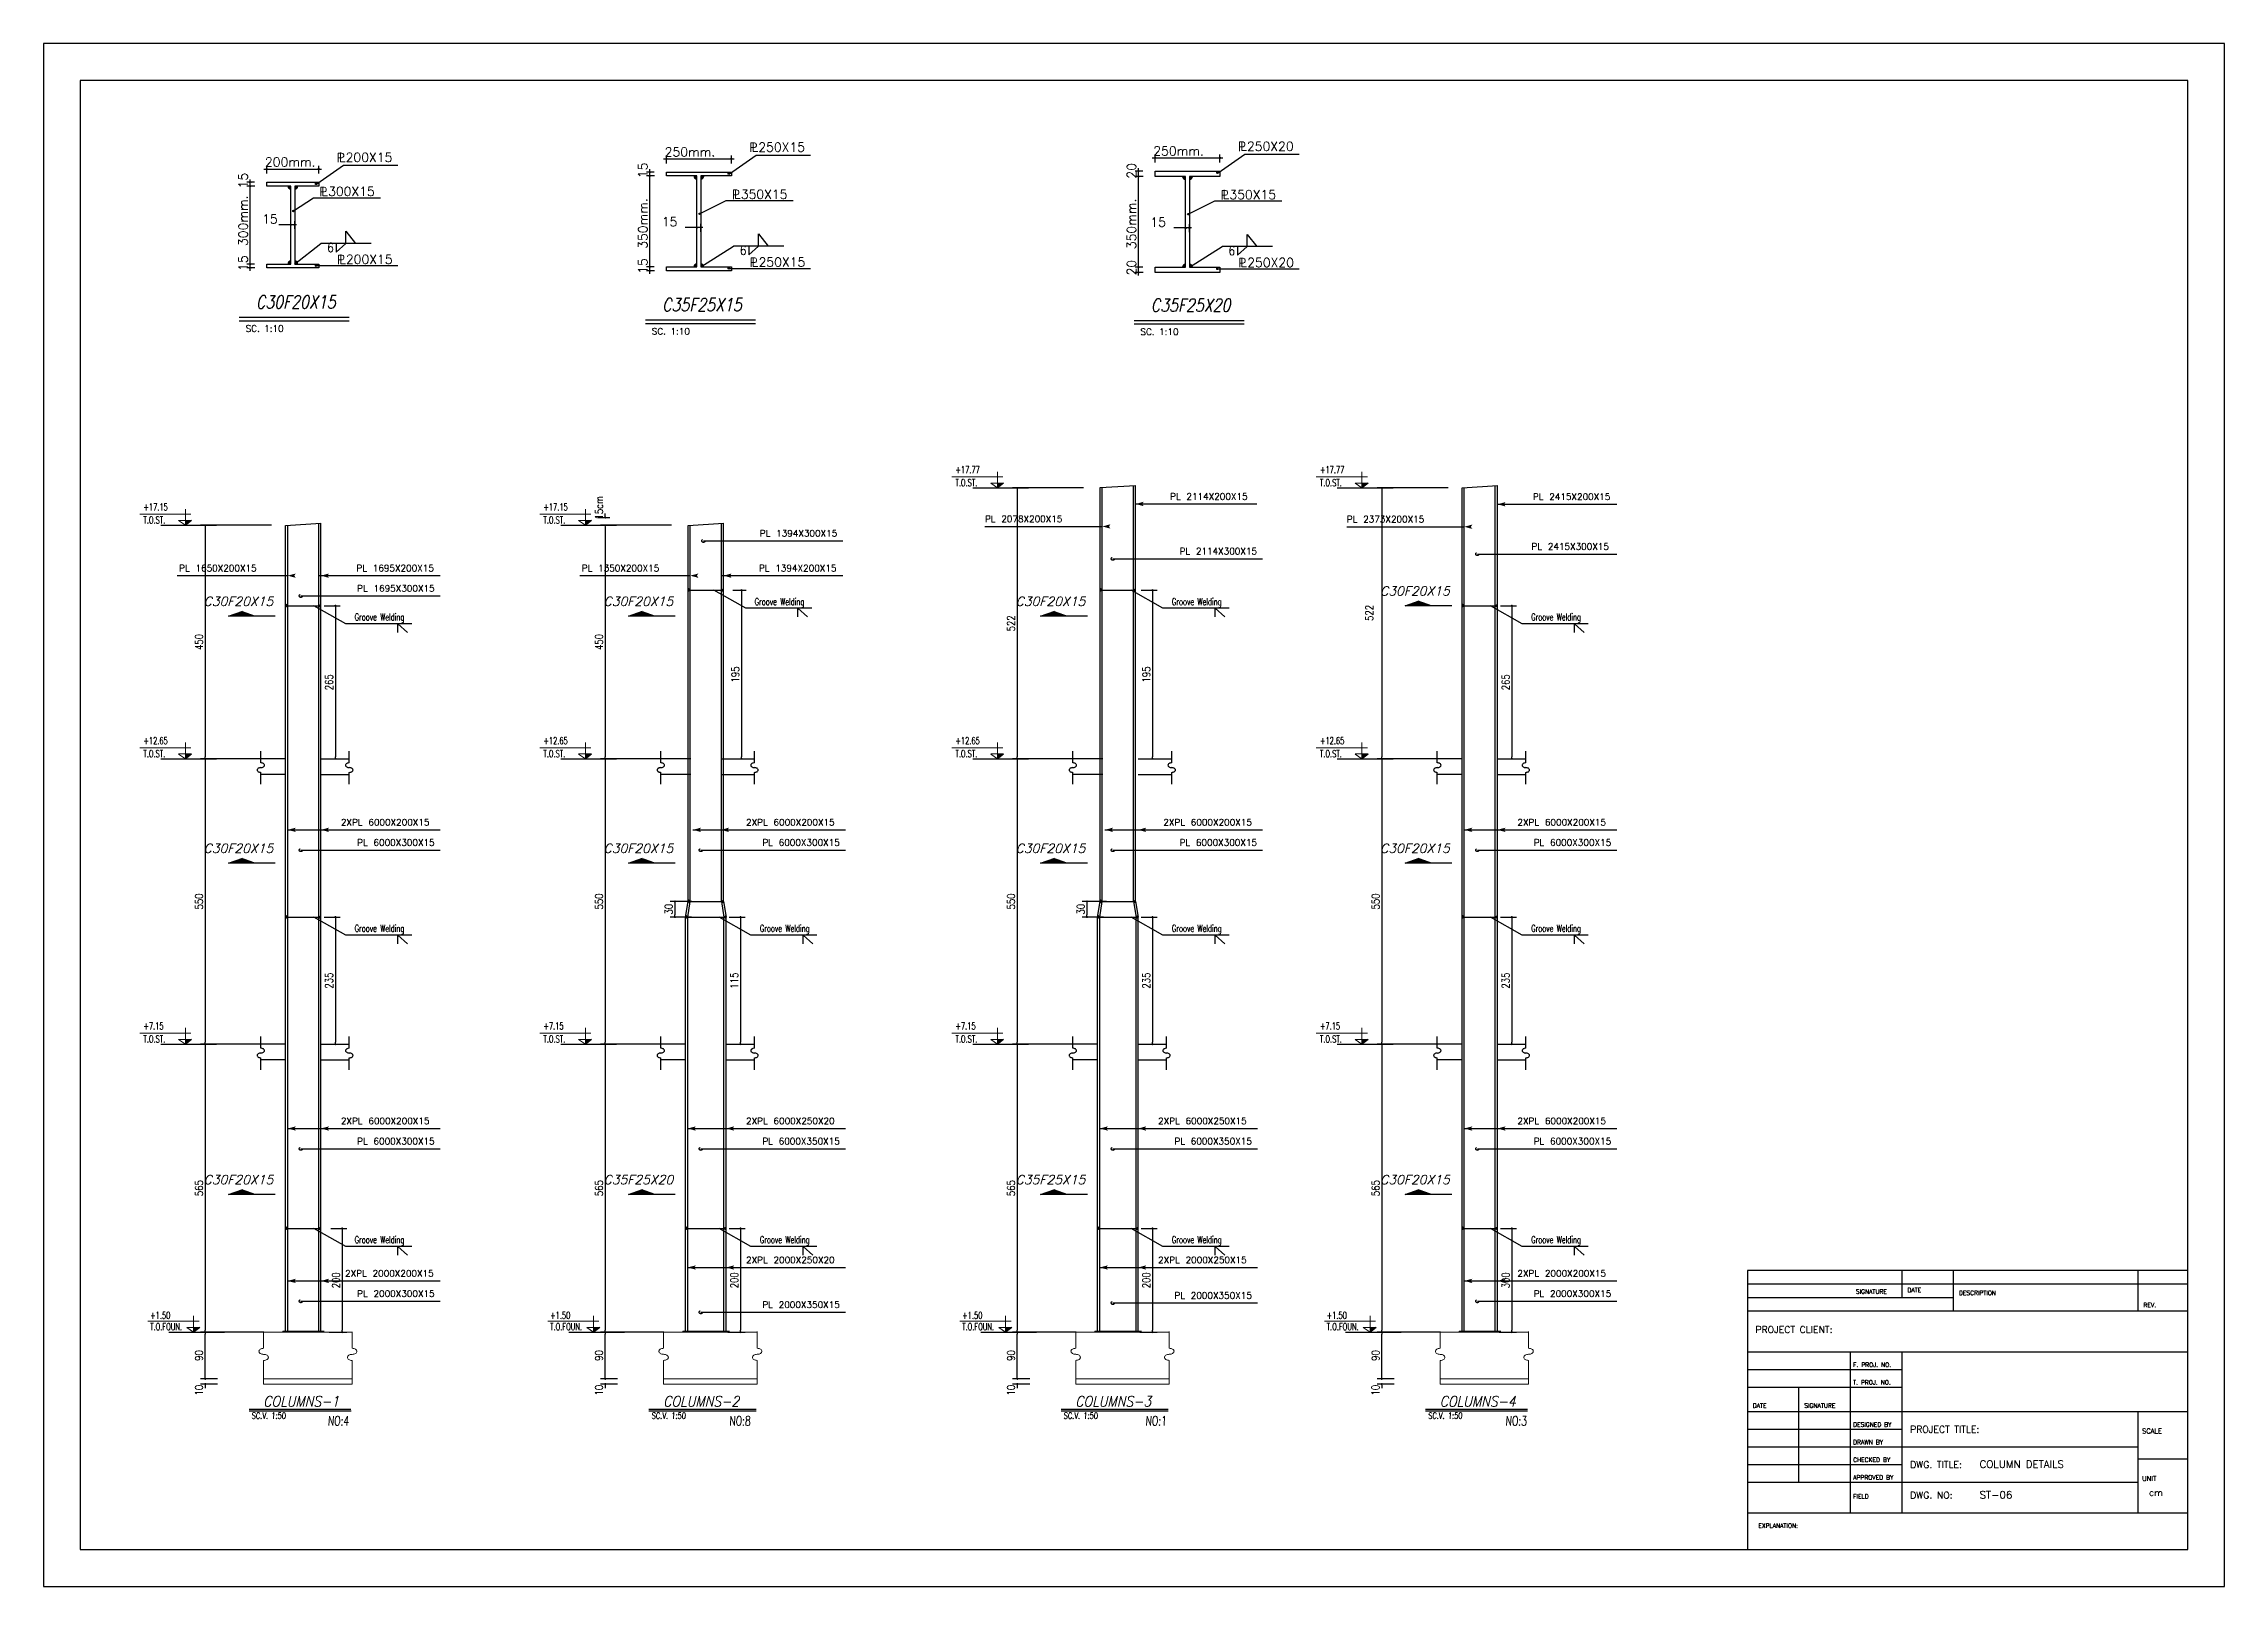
# Model space of a CAD drawing. Header units: inches. Extents: x 460503 to 460688, y 47570 to 48852.
# Drawn here: x 460506 to 460590.1, y 48506.8 to 48566.3 of the extents above; entities that cross this region are included whole.
import ezdxf
from ezdxf.enums import TextEntityAlignment as Align

# ---------------------------------------------------------------- set-up
doc = ezdxf.new("R2010")
doc.units = ezdxf.units.IN
doc.header["$MEASUREMENT"] = 0
doc.linetypes.add('HIDDEN', pattern=[0.375, 0.25, -0.125])
for name, color, linetype in [('1', 1, 'Continuous'), ('1R', 1, 'Continuous'), ('2H', 2, 'HIDDEN'), ('2Y', 2, 'Continuous'), ('3', 3, 'HIDDEN'), ('3G', 3, 'Continuous'), ('4C', 4, 'Continuous'), ('6M', 6, 'Continuous'), ('7', 7, 'Continuous'), ('COL-2', 3, 'Continuous'), ('D', 1, 'Continuous'), ('DIM', 8, 'Continuous'), ('E10', 3, 'Continuous'), ('lateral brace', 5, 'Continuous'), ('Layer4', 118, 'Continuous'), ('LEVEL', 3, 'HIDDEN'), ('TXT', 3, 'Continuous')]:
    doc.layers.add(name, color=color, linetype=linetype)
doc.layers.add('2', color=2, linetype='Continuous', lineweight=9)
doc.styles.add('E100', font='SIMPLEX.shx', dxfattribs={"width": 0.7})
doc.styles.add('ITALICT', font='italict')
doc.styles.add('ROMANC', font='TXT.shx')
doc.styles.add('ROMANS', font='ROMANS', dxfattribs={"width": 0.8})
doc.styles.add('ROMANT', font='romant')
doc.dimstyles.new('1-100', dxfattribs={"dimtxt": 0.3, "dimasz": 0.08, "dimexe": 0.18, "dimexo": 0.0625, "dimgap": 0.09, "dimtad": 1, "dimdec": 0, "dimlfac": 100, "dimdsep": 46, "dimtxsty": 'ROMANT', "dimblk": 'DOT', "dimcen": 0.09, "dimclrd": 1, "dimclre": 1, "dimclrt": 3, "dimadec": 0, "dimazin": 0, "dimtfac": 1, "dimtdec": 0, "dimtix": 1, "dimtofl": 0, "dimtmove": 2, "dimatfit": 3, "dimldrblk": 'DOT', "dimfxl": 1, "dimtolj": 1, "dimarcsym": 0})

msp = doc.modelspace()

# ---------------------------------------------------------------- texts
at = {"layer": '1', "style": 'ROMANS'}
for s, height, p in [('SIGNATURE', 0.167417309, (460575.93403606, 48518.08659888)), ('DATE', 0.167417309, (460577.92211661, 48518.13891679)), ('DESCRIPTION', 0.1674173092, (460579.91019716, 48518.03428097)), ('REV.', 0.167417309, (460587.0254328, 48517.56341979)), ('PROJECT CLIENT:', 0.2615895456, (460572.06251079, 48516.57211736)), ('F. PROJ. NO.', 0.1674173092, (460575.82940024, 48515.26143179)), ('T. PROJ. NO.', 0.1674173092, (460575.82940024, 48514.58129897)), ('DATE', 0.167417309, (460571.95787497, 48513.69189451)), ('SIGNATURE', 0.167417309, (460573.94595552, 48513.69189451)), ('DESIGNED BY', 0.1674173092, (460575.82940024, 48512.95944379)), ('DRAWN BY', 0.167417309, (460575.82940024, 48512.27931097)), ('PROJECT TITLE:', 0.2615895456, (460578.02675243, 48512.72780038)), ('SCALE', 0.188344473, (460586.97311489, 48512.69785424)), ('CHECKED BY', 0.167417309, (460575.82940024, 48511.59917815)), ('DWG. TITLE:', 0.2615895456, (460578.02675243, 48511.36753474)), ('APPROVED BY', 0.1674173092, (460575.82940024, 48510.91904533)), ('UNIT', 0.188344473, (460586.97311489, 48510.86672742)), ('FIELD', 0.167417309, (460575.82940024, 48510.1865946)), ('DWG. NO:', 0.261589546, (460578.02675243, 48510.1865946)), ('cm', 0.261589546, (460587.23470443, 48510.29123042)), ('EXPLANATION:', 0.1674173092, (460572.17270318, 48509.05785553))]:
    msp.add_text(s, height=height, dxfattribs=at).set_placement(p)
at = {"layer": '2Y', "style": 'ROMANC'}
for s, p in [('PL 2114X200X15', (460549.48861101, 48548.69173279)), ('PL 2415X200X15', (460563.47962511, 48548.68020619)), ('PL 2078X200X15', (460542.34739582, 48547.82484665)), ('PL 2373X200X15', (460556.30356622, 48547.81332006)), ('PL 1394X300X15', (460533.66353066, 48547.26962031)), ('PL 2114X300X15', (460549.85393203, 48546.58130391)), ('PL 2415X300X15', (460563.42479523, 48546.76296947)), ('PL 1650X200X15', (460511.27443836, 48545.92822711)), ('PL 1695X200X15', (460518.10861273, 48545.92822711)), ('PL 1350X200X15', (460526.79933396, 48545.92822711)), ('PL 1394X200X15', (460533.63350833, 48545.92822711)), ('PL 1695X300X15', (460518.13863506, 48545.14729153)), ('2XPL 6000X200X15', (460517.51101046, 48536.1309768)), ('2XPL 6000X200X15', (460533.13590606, 48536.1309768)), ('2XPL 6000X200X15', (460549.22630743, 48536.1309768)), ('2XPL 6000X200X15', (460562.88247783, 48536.1309768)), ('PL 6000X300X15', (460518.13863506, 48535.35004122)), ('PL 6000X300X15', (460533.76353066, 48535.35004122)), ('PL 6000X300X15', (460549.85393203, 48535.35004122)), ('PL 6000X300X15', (460563.51010243, 48535.35004122)), ('2XPL 6000X200X15', (460517.51101046, 48524.61828856)), ('2XPL 6000X250X20', (460533.13590606, 48524.61828856)), ('2XPL 6000X250X15', (460549.02630743, 48524.61828856)), ('2XPL 6000X200X15', (460562.88247783, 48524.61828856)), ('PL 6000X300X15', (460518.13863506, 48523.83735298)), ('PL 6000X350X15', (460533.76353066, 48523.83735298)), ('PL 6000X350X15', (460549.65393203, 48523.83735298)), ('PL 6000X300X15', (460563.51010243, 48523.83735298)), ('2XPL 2000X200X15', (460517.67376594, 48518.74456707)), ('2XPL 2000X250X20', (460533.13590606, 48519.26135954)), ('2XPL 2000X250X15', (460549.02630743, 48519.26135954)), ('2XPL 2000X200X15', (460562.88247783, 48518.74456707)), ('PL 2000X300X15', (460518.13863506, 48517.9636315)), ('PL 2000X350X15', (460549.65393203, 48517.89402491)), ('PL 2000X300X15', (460563.51010243, 48517.9636315)), ('PL 2000X350X15', (460533.76353066, 48517.53562604))]:
    msp.add_text(s, height=0.2499993062, dxfattribs=at).set_placement(p)
at = {"layer": '3', "style": 'ROMANS', "oblique": 3, "width": 0.7}
for s, height, p in [('SC.V. 1:50', 0.24, (460514.06601674, 48513.2645553)), ('NO:4', 0.3696, (460517.00061059, 48513.00013841)), ('SC.V. 1:50', 0.24, (460529.49091235, 48513.2645553)), ('NO:8', 0.3696, (460532.48532083, 48513.00013841)), ('SC.V. 1:50', 0.24, (460545.38131371, 48513.2645553)), ('NO:1', 0.3696, (460548.53415946, 48513.00013841)), ('SC.V. 1:50', 0.24, (460559.43748412, 48513.2645553)), ('NO:3', 0.3696, (460562.42098507, 48513.00013841))]:
    msp.add_text(s, height=height, dxfattribs=at).set_placement(p)
at = {"layer": '3G'}
for s, height, style, p in [('200mm.', 0.35, 'ROMANS', (460514.58226754, 48561.52951709)), ('P', 0.35, 'ROMANS', (460517.34805848, 48561.70188384)), ('L', 0.35, 'ROMANS', (460517.43069743, 48561.71961877)), ('200X15', 0.35, 'ROMANS', (460517.69362675, 48561.71171193)), ('250mm.', 0.35, 'ROMANS', (460529.99593689, 48561.92232551)), ('P', 0.35, 'ROMANS', (460533.26172783, 48562.09469226)), ('L', 0.35, 'ROMANS', (460533.34436678, 48562.11242719)), ('250X15', 0.35, 'ROMANS', (460533.60729611, 48562.10452035)), ('250mm.', 0.35, 'ROMANS', (460548.83996833, 48561.95658468)), ('P', 0.35, 'ROMANS', (460552.10575926, 48562.12895143)), ('L', 0.35, 'ROMANS', (460552.18839822, 48562.14668636)), ('250X20', 0.35, 'ROMANS', (460552.45132754, 48562.13877952)), ('P', 0.35, 'ROMANS', (460516.67215754, 48560.38757436)), ('L', 0.35, 'ROMANS', (460516.75479649, 48560.4053093)), ('300X15', 0.35, 'ROMANS', (460517.01772582, 48560.39740245)), ('P', 0.35, 'ROMANS', (460532.58582689, 48560.28038279)), ('L', 0.35, 'ROMANS', (460532.66846585, 48560.29811772)), ('350X15', 0.35, 'ROMANS', (460532.93139517, 48560.29021088)), ('P', 0.35, 'ROMANS', (460551.42985833, 48560.26464195)), ('L', 0.35, 'ROMANS', (460551.51249728, 48560.28237689)), ('350X15', 0.35, 'ROMANS', (460551.77542661, 48560.27447004)), ('15', 0.35, 'ROMANS', (460514.46957895, 48559.33547456)), ('15', 0.35, 'ROMANS', (460529.8832483, 48559.22828298)), ('15', 0.35, 'ROMANS', (460548.72727974, 48559.21254215)), ('P', 0.35, 'ROMANS', (460517.35840213, 48557.77042344)), ('L', 0.35, 'ROMANS', (460517.44104109, 48557.78815838)), ('200X15', 0.35, 'ROMANS', (460517.70397041, 48557.78025153)), ('P', 0.35, 'ROMANS', (460533.27207149, 48557.66323187)), ('L', 0.35, 'ROMANS', (460533.35471044, 48557.6809668)), ('250X15', 0.35, 'ROMANS', (460533.61763976, 48557.67305996)), ('P', 0.35, 'ROMANS', (460552.11610292, 48557.64749103)), ('L', 0.35, 'ROMANS', (460552.19874188, 48557.66522597)), ('250X20', 0.35, 'ROMANS', (460552.4616712, 48557.65731912)), ('SC. 1:10', 0.249999993, 'ROMANS', (460513.8362536, 48555.16279152)), ('SC. 1:10', 0.249999993, 'ROMANS', (460529.49992295, 48555.05559994)), ('SC. 1:10', 0.249999993, 'ROMANS', (460548.34395439, 48555.03985911)), ('C30F20X15', 0.35, 'ITALICT', (460557.58796843, 48544.99701955)), ('C30F20X15', 0.35, 'ITALICT', (460512.21650106, 48544.59701955)), ('C30F20X15', 0.35, 'ITALICT', (460527.64139667, 48544.59701955)), ('C30F20X15', 0.35, 'ITALICT', (460543.53179803, 48544.59701955)), ('C30F20X15', 0.35, 'ITALICT', (460512.21650106, 48535.07915767)), ('C30F20X15', 0.35, 'ITALICT', (460527.64139667, 48535.07915767)), ('C30F20X15', 0.35, 'ITALICT', (460543.53179803, 48535.07915767)), ('C30F20X15', 0.35, 'ITALICT', (460557.58796843, 48535.07915767)), ('C30F20X15', 0.35, 'ITALICT', (460512.21650106, 48522.30907294)), ('C35F25X20', 0.35, 'ITALICT', (460527.64139667, 48522.30907294)), ('C35F25X15', 0.35, 'ITALICT', (460543.53179803, 48522.30907294)), ('C30F20X15', 0.35, 'ITALICT', (460557.58796843, 48522.30907294))]:
    msp.add_text(s, height=height, dxfattribs=dict(at, style=style)).set_placement(p)
at = {"layer": '3G', "style": 'ROMANS'}
for s, p in [('15', (460513.91630391, 48560.69125557)), ('15', (460529.32997326, 48561.084064)), ('20', (460548.1740047, 48561.06832316)), ('300mm.', (460513.91630391, 48558.46825147)), ('350mm.', (460529.32997326, 48558.36105989)), ('350mm.', (460548.1740047, 48558.34531906)), ('15', (460513.91630391, 48557.50760744)), ('15', (460529.32997326, 48557.40041586)), ('20', (460548.1740047, 48557.33467503))]:
    msp.add_text(s, height=0.35, rotation=90, dxfattribs=at).set_placement(p)
at = {"layer": '3G', "style": 'ROMANS', "width": 0.8}
for p in [(460516.99000492, 48558.23593383), (460532.90367427, 48558.12874225), (460551.74770571, 48558.11300142)]:
    msp.add_text('6', height=0.35, dxfattribs=at).set_placement(p)
at = {"layer": '4C', "style": 'ITALICT', "width": 0.8}
for s, p in [('C30F20X15', (460515.77183856, 48556.31216566)), ('C35F25X15', (460531.43550792, 48556.20497408)), ('C35F25X20', (460550.27953935, 48556.18923325))]:
    msp.add_text(s, height=0.5, dxfattribs=at).set_placement(p, align=Align.MIDDLE)
at = {"layer": '4C', "style": 'ITALICT', "width": 0.88}
for s, p in [('COLUMNS-1', (460514.51705182, 48513.73803448)), ('COLUMNS-2', (460529.94194742, 48513.73803448)), ('COLUMNS-3', (460545.83234879, 48513.73803448)), ('COLUMNS-4', (460559.88851919, 48513.73803448))]:
    msp.add_text(s, height=0.4, dxfattribs=at).set_placement(p)
at = {"layer": 'E10', "color": 3, "style": 'E100'}
for s, p in [('COLUMN DETAILS', (460580.70460128, 48511.36753474)), ('ST-06', (460580.70460128, 48510.1865946))]:
    msp.add_text(s, height=0.28865, dxfattribs=at).set_placement(p)
at = {"layer": 'LEVEL', "style": 'ROMANS', "width": 0.7}
for s, p in [('T.O.ST.  ', (460541.21047821, 48549.20847271)), ('+17.77', (460541.21047821, 48549.70971963)), ('T.O.ST.  ', (460555.26664861, 48549.21024184)), ('+17.77', (460555.26664861, 48549.71148876)), ('+17.15', (460509.89518124, 48548.27208889)), ('+17.15', (460525.32007684, 48548.27208889)), ('T.O.ST.  ', (460509.89518124, 48547.77084197)), ('T.O.ST.  ', (460525.32007684, 48547.77084197)), ('Groove Welding', (460518.04078191, 48544.02925542)), ('Groove Welding', (460533.46567751, 48544.62925542)), ('Groove Welding', (460549.55607888, 48544.62925542)), ('Groove Welding', (460563.41224928, 48544.02925542)), ('+12.65', (460509.89518124, 48539.27208889)), ('+12.65', (460525.32007684, 48539.27208889)), ('+12.65', (460541.21047821, 48539.27208889)), ('+12.65', (460555.26664861, 48539.27208889)), ('T.O.ST.  ', (460509.89518124, 48538.77084197)), ('T.O.ST.  ', (460525.32007684, 48538.77084197)), ('T.O.ST.  ', (460541.21047821, 48538.77084197)), ('T.O.ST.  ', (460555.26664861, 48538.77084197)), ('Groove Welding', (460518.04078191, 48532.02925542)), ('Groove Welding', (460533.66567751, 48532.02925542)), ('Groove Welding', (460549.55607888, 48532.02925542)), ('Groove Welding', (460563.41224928, 48532.02925542)), ('+7.15', (460509.89518124, 48528.27208889)), ('+7.15', (460525.32007684, 48528.27208889)), ('+7.15', (460541.21047821, 48528.27208889)), ('+7.15', (460555.26664861, 48528.27208889)), ('T.O.ST.  ', (460509.89518124, 48527.77084197)), ('T.O.ST.  ', (460525.32007684, 48527.77084197)), ('T.O.ST.  ', (460541.21047821, 48527.77084197)), ('T.O.ST.  ', (460555.26664861, 48527.77084197)), ('Groove Welding', (460518.04078191, 48520.02925542)), ('Groove Welding', (460533.66567751, 48520.02925542)), ('Groove Welding', (460549.55607888, 48520.02925542)), ('Groove Welding', (460563.41224928, 48520.02925542)), ('+1.50', (460510.15527932, 48517.11339345)), ('+1.50', (460525.58017492, 48517.11339345)), ('+1.50', (460541.47057629, 48517.11339345)), ('+1.50', (460555.52674669, 48517.11339345)), ('T.O.FOUN.', (460510.15527932, 48516.68383609)), ('T.O.FOUN.', (460525.58017492, 48516.68383609)), ('T.O.FOUN.', (460541.47057629, 48516.68383609)), ('T.O.FOUN.', (460555.52674669, 48516.68383609))]:
    msp.add_text(s, height=0.27, dxfattribs=at).set_placement(p)

# ---------------------------------------------------------------- blocks, each defined once
blk = doc.blocks.new('DOT')
at = {"layer": 'DIM', "color": 0, "linetype": 'ByBlock'}
blk.add_line((-0.5, 0), (-1, 0), dxfattribs=at)
at = {"layer": 'DIM', "color": 0, "linetype": 'ByBlock', "const_width": 0.5}
blk.add_lwpolyline([(-0.25, 0, 1), (0.25, 0, 1)], format="xyb", close=True, dxfattribs=at)
blk = doc.blocks.new('*D162')
at = {"layer": 'D', "color": 1, "lineweight": -2, "transparency": 16777216}
for p, q in [((460514.837, 48527.704), (460512.1, 48527.704)), ((460512.28, 48527.624), (460512.28, 48516.684)), ((460514.539, 48516.604), (460512.1, 48516.604))]:
    blk.add_line(p, q, dxfattribs=at)
at = {"layer": 'Defpoints', "color": 0, "transparency": 16777216}
for p in [(460514.9, 48527.704), (460512.28, 48516.604), (460514.602, 48516.604)]:
    blk.add_point(p, dxfattribs=at)
at = {"layer": 'D', "color": 1, "lineweight": -2, "transparency": 16777216, "xscale": 0.08, "yscale": 0.08, "zscale": 0.08}
for p, rotation in [((460512.28, 48527.704), 90), ((460512.28, 48516.604), 270)]:
    blk.add_blockref('DOT', p, dxfattribs=dict(at, rotation=rotation))
at = {"layer": 'D', "color": 2, "transparency": 16777216, "insert": (460512.04, 48522.154), "char_height": 0.3, "attachment_point": 5, "rotation": 90, "style": 'ROMANS'}
blk.add_mtext('\\A1;565', dxfattribs=at)
blk = doc.blocks.new('_Dot')
at = {"layer": 'DIM', "color": 0, "lineweight": -2}
blk.add_line((-0.5, 0), (-1, 0), dxfattribs=at)
at = {"layer": 'DIM', "color": 0, "const_width": 0.5}
blk.add_lwpolyline([(-0.25, 0, 1), (0.25, 0, 1)], format="xyb", close=True, dxfattribs=at)
blk = doc.blocks.new('ss')
at = {"layer": '2'}
for p, q in [((0, 0.137), (0, 0.514)), ((0, -0.137), (0, -0.674))]:
    blk.add_line(p, q, dxfattribs=at)
for points in [[(0, 0, -0.064661), (-0.043, 0.006, -0.077521), (-0.076, 0.02, -0.107173), (-0.1, 0.044, -0.145), (-0.107, 0.069, -0.145), (-0.1, 0.093, -0.107173), (-0.076, 0.117, -0.077521), (-0.043, 0.131, -0.064661), (0, 0.137, -0.064661)], [(0, -0.137, 0.064661), (0.043, -0.131, 0.077521), (0.076, -0.117, 0.107173), (0.1, -0.093, 0.145), (0.107, -0.069, 0.145), (0.1, -0.044, 0.107173), (0.076, -0.02, 0.077521), (0.043, -0.006, 0.064661), (0, 0, 0.064661)]]:
    blk.add_lwpolyline(points, format="xyb", dxfattribs=at)
blk = doc.blocks.new('*D163')
at = {"layer": 'D', "color": 1, "lineweight": -2, "transparency": 16777216}
for p, q in [((460512.756, 48514.804), (460512.1, 48514.804)), ((460512.28, 48514.884), (460512.28, 48514.964)), ((460512.756, 48514.604), (460512.1, 48514.604)), ((460512.28, 48514.524), (460512.28, 48514.444))]:
    blk.add_line(p, q, dxfattribs=at)
at = {"layer": 'Defpoints', "color": 0, "transparency": 16777216}
for p in [(460512.819, 48514.804), (460512.28, 48514.604), (460512.819, 48514.604)]:
    blk.add_point(p, dxfattribs=at)
at = {"layer": 'D', "color": 1, "lineweight": -2, "transparency": 16777216, "xscale": 0.08, "yscale": 0.08, "zscale": 0.08}
for p, rotation in [((460512.28, 48514.804), 270), ((460512.28, 48514.604), 90)]:
    blk.add_blockref('DOT', p, dxfattribs=dict(at, rotation=rotation))
at = {"layer": 'D', "color": 2, "transparency": 16777216, "insert": (460512.037, 48514.367), "char_height": 0.3, "attachment_point": 5, "rotation": 90, "style": 'ROMANS'}
blk.add_mtext('\\A1;10', dxfattribs=at)
blk = doc.blocks.new('*D164')
at = {"layer": 'D', "color": 1, "lineweight": -2, "transparency": 16777216}
for p, q in [((460514.698, 48538.704), (460512.1, 48538.704)), ((460512.28, 48538.624), (460512.28, 48527.784)), ((460514.539, 48527.704), (460512.1, 48527.704))]:
    blk.add_line(p, q, dxfattribs=at)
at = {"layer": 'Defpoints', "color": 0, "transparency": 16777216}
for p in [(460514.76, 48538.704), (460512.28, 48527.704), (460514.602, 48527.704)]:
    blk.add_point(p, dxfattribs=at)
at = {"layer": 'D', "color": 1, "lineweight": -2, "transparency": 16777216, "xscale": 0.08, "yscale": 0.08, "zscale": 0.08}
for p, rotation in [((460512.28, 48538.704), 90), ((460512.28, 48527.704), 270)]:
    blk.add_blockref('DOT', p, dxfattribs=dict(at, rotation=rotation))
at = {"layer": 'D', "color": 2, "transparency": 16777216, "insert": (460512.04, 48533.204), "char_height": 0.3, "attachment_point": 5, "rotation": 90, "style": 'ROMANS'}
blk.add_mtext('\\A1;550', dxfattribs=at)
blk = doc.blocks.new('*D165')
at = {"layer": 'D', "color": 1, "lineweight": -2, "transparency": 16777216}
for p, q in [((460514.837, 48547.704), (460512.1, 48547.704)), ((460512.28, 48547.624), (460512.28, 48538.784)), ((460514.539, 48538.704), (460512.1, 48538.704))]:
    blk.add_line(p, q, dxfattribs=at)
at = {"layer": 'Defpoints', "color": 0, "transparency": 16777216}
for p in [(460514.9, 48547.704), (460512.28, 48538.704), (460514.602, 48538.704)]:
    blk.add_point(p, dxfattribs=at)
at = {"layer": 'D', "color": 1, "lineweight": -2, "transparency": 16777216, "xscale": 0.08, "yscale": 0.08, "zscale": 0.08}
for p, rotation in [((460512.28, 48547.704), 90), ((460512.28, 48538.704), 270)]:
    blk.add_blockref('DOT', p, dxfattribs=dict(at, rotation=rotation))
at = {"layer": 'D', "color": 2, "transparency": 16777216, "insert": (460512.04, 48543.204), "char_height": 0.3, "attachment_point": 5, "rotation": 90, "style": 'ROMANS'}
blk.add_mtext('\\A1;450', dxfattribs=at)
blk = doc.blocks.new('*D166')
at = {"layer": 'D', "color": 1, "lineweight": -2, "transparency": 16777216}
for p, q in [((460516.861, 48532.603), (460517.476, 48532.603)), ((460517.296, 48532.523), (460517.296, 48527.784)), ((460516.861, 48527.704), (460517.476, 48527.704))]:
    blk.add_line(p, q, dxfattribs=at)
at = {"layer": 'Defpoints', "color": 0, "transparency": 16777216}
for p in [(460516.799, 48532.603), (460516.799, 48527.704), (460517.296, 48527.704)]:
    blk.add_point(p, dxfattribs=at)
at = {"layer": 'D', "color": 1, "lineweight": -2, "transparency": 16777216, "xscale": 0.08, "yscale": 0.08, "zscale": 0.08}
for p, rotation in [((460517.296, 48532.603), 90), ((460517.296, 48527.704), 270)]:
    blk.add_blockref('DOT', p, dxfattribs=dict(at, rotation=rotation))
at = {"layer": 'D', "color": 2, "transparency": 16777216, "insert": (460517.056, 48530.153), "char_height": 0.3, "attachment_point": 5, "rotation": 90, "style": 'ROMANS'}
blk.add_mtext('\\A1;235', dxfattribs=at)
blk = doc.blocks.new('*D167')
at = {"layer": 'D', "color": 1, "lineweight": -2, "transparency": 16777216}
for p, q in [((460517.122, 48520.603), (460517.737, 48520.603)), ((460517.557, 48520.523), (460517.557, 48516.684)), ((460517.061, 48516.604), (460517.737, 48516.604))]:
    blk.add_line(p, q, dxfattribs=at)
at = {"layer": 'Defpoints', "color": 0, "transparency": 16777216}
for p in [(460517.059, 48520.603), (460516.999, 48516.604), (460517.557, 48516.604)]:
    blk.add_point(p, dxfattribs=at)
at = {"layer": 'D', "color": 1, "lineweight": -2, "transparency": 16777216, "xscale": 0.08, "yscale": 0.08, "zscale": 0.08}
for p, rotation in [((460517.557, 48520.603), 90), ((460517.557, 48516.604), 270)]:
    blk.add_blockref('DOT', p, dxfattribs=dict(at, rotation=rotation))
at = {"layer": 'D', "color": 2, "transparency": 16777216, "insert": (460517.317, 48518.603), "char_height": 0.3, "attachment_point": 5, "rotation": 90, "style": 'ROMANS'}
blk.add_mtext('\\A1;200', dxfattribs=at)
blk = doc.blocks.new('*D168')
at = {"layer": 'D', "color": 1, "lineweight": -2, "transparency": 16777216}
for p, q in [((460516.861, 48544.603), (460517.476, 48544.603)), ((460517.296, 48544.523), (460517.296, 48538.784)), ((460516.861, 48538.704), (460517.476, 48538.704))]:
    blk.add_line(p, q, dxfattribs=at)
at = {"layer": 'Defpoints', "color": 0, "transparency": 16777216}
for p in [(460516.799, 48544.603), (460516.799, 48538.704), (460517.296, 48538.704)]:
    blk.add_point(p, dxfattribs=at)
at = {"layer": 'D', "color": 1, "lineweight": -2, "transparency": 16777216, "xscale": 0.08, "yscale": 0.08, "zscale": 0.08}
for p, rotation in [((460517.296, 48544.603), 90), ((460517.296, 48538.704), 270)]:
    blk.add_blockref('DOT', p, dxfattribs=dict(at, rotation=rotation))
at = {"layer": 'D', "color": 2, "transparency": 16777216, "insert": (460517.056, 48541.653), "char_height": 0.3, "attachment_point": 5, "rotation": 90, "style": 'ROMANS'}
blk.add_mtext('\\A1;265', dxfattribs=at)
blk = doc.blocks.new('*D171')
at = {"layer": 'D', "color": 1, "lineweight": -2, "transparency": 16777216}
for p, q in [((460530.262, 48527.704), (460527.525, 48527.704)), ((460527.705, 48527.624), (460527.705, 48516.684)), ((460529.964, 48516.604), (460527.525, 48516.604))]:
    blk.add_line(p, q, dxfattribs=at)
at = {"layer": 'Defpoints', "color": 0, "transparency": 16777216}
for p in [(460530.325, 48527.704), (460527.705, 48516.604), (460530.027, 48516.604)]:
    blk.add_point(p, dxfattribs=at)
at = {"layer": 'D', "color": 1, "lineweight": -2, "transparency": 16777216, "xscale": 0.08, "yscale": 0.08, "zscale": 0.08}
for p, rotation in [((460527.705, 48527.704), 90), ((460527.705, 48516.604), 270)]:
    blk.add_blockref('DOT', p, dxfattribs=dict(at, rotation=rotation))
at = {"layer": 'D', "color": 2, "transparency": 16777216, "insert": (460527.465, 48522.154), "char_height": 0.3, "attachment_point": 5, "rotation": 90, "style": 'ROMANS'}
blk.add_mtext('\\A1;565', dxfattribs=at)
blk = doc.blocks.new('*D172')
at = {"layer": 'D', "color": 1, "lineweight": -2, "transparency": 16777216}
for p, q in [((460528.181, 48514.804), (460527.525, 48514.804)), ((460527.705, 48514.884), (460527.705, 48514.964)), ((460528.181, 48514.604), (460527.525, 48514.604)), ((460527.705, 48514.524), (460527.705, 48514.444))]:
    blk.add_line(p, q, dxfattribs=at)
at = {"layer": 'Defpoints', "color": 0, "transparency": 16777216}
for p in [(460528.244, 48514.804), (460527.705, 48514.604), (460528.244, 48514.604)]:
    blk.add_point(p, dxfattribs=at)
at = {"layer": 'D', "color": 1, "lineweight": -2, "transparency": 16777216, "xscale": 0.08, "yscale": 0.08, "zscale": 0.08}
for p, rotation in [((460527.705, 48514.804), 270), ((460527.705, 48514.604), 90)]:
    blk.add_blockref('DOT', p, dxfattribs=dict(at, rotation=rotation))
at = {"layer": 'D', "color": 2, "transparency": 16777216, "insert": (460527.462, 48514.367), "char_height": 0.3, "attachment_point": 5, "rotation": 90, "style": 'ROMANS'}
blk.add_mtext('\\A1;10', dxfattribs=at)
blk = doc.blocks.new('*D173')
at = {"layer": 'D', "color": 1, "lineweight": -2, "transparency": 16777216}
for p, q in [((460527.402, 48548.004), (460527.885, 48548.004)), ((460527.402, 48547.704), (460527.885, 48547.704)), ((460527.705, 48548.084), (460527.705, 48548.164)), ((460527.705, 48547.624), (460527.705, 48547.544))]:
    blk.add_line(p, q, dxfattribs=at)
at = {"layer": 'Defpoints', "color": 0, "transparency": 16777216}
for p in [(460527.339, 48548.004), (460527.339, 48547.704), (460527.705, 48547.704)]:
    blk.add_point(p, dxfattribs=at)
at = {"layer": 'D', "color": 1, "lineweight": -2, "transparency": 16777216, "xscale": 0.08, "yscale": 0.08, "zscale": 0.08}
for p, rotation in [((460527.705, 48548.004), 270), ((460527.705, 48547.704), 90)]:
    blk.add_blockref('DOT', p, dxfattribs=dict(at, rotation=rotation))
at = {"layer": 'D', "color": 2, "transparency": 16777216, "insert": (460527.465, 48548.379), "char_height": 0.3, "attachment_point": 5, "rotation": 90, "style": 'ROMANS'}
blk.add_mtext('\\A1;15cm', dxfattribs=at)
blk = doc.blocks.new('*D174')
at = {"layer": 'D', "color": 1, "lineweight": -2, "transparency": 16777216}
for p, q in [((460530.122, 48538.704), (460527.525, 48538.704)), ((460527.705, 48538.624), (460527.705, 48527.784)), ((460529.964, 48527.704), (460527.525, 48527.704))]:
    blk.add_line(p, q, dxfattribs=at)
at = {"layer": 'Defpoints', "color": 0, "transparency": 16777216}
for p in [(460530.185, 48538.704), (460527.705, 48527.704), (460530.027, 48527.704)]:
    blk.add_point(p, dxfattribs=at)
at = {"layer": 'D', "color": 1, "lineweight": -2, "transparency": 16777216, "xscale": 0.08, "yscale": 0.08, "zscale": 0.08}
for p, rotation in [((460527.705, 48538.704), 90), ((460527.705, 48527.704), 270)]:
    blk.add_blockref('DOT', p, dxfattribs=dict(at, rotation=rotation))
at = {"layer": 'D', "color": 2, "transparency": 16777216, "insert": (460527.465, 48533.204), "char_height": 0.3, "attachment_point": 5, "rotation": 90, "style": 'ROMANS'}
blk.add_mtext('\\A1;550', dxfattribs=at)
blk = doc.blocks.new('*D175')
at = {"layer": 'D', "color": 1, "lineweight": -2, "transparency": 16777216}
for p, q in [((460530.262, 48547.704), (460527.525, 48547.704)), ((460527.705, 48547.624), (460527.705, 48538.784)), ((460529.964, 48538.704), (460527.525, 48538.704))]:
    blk.add_line(p, q, dxfattribs=at)
at = {"layer": 'Defpoints', "color": 0, "transparency": 16777216}
for p in [(460530.325, 48547.704), (460527.705, 48538.704), (460530.027, 48538.704)]:
    blk.add_point(p, dxfattribs=at)
at = {"layer": 'D', "color": 1, "lineweight": -2, "transparency": 16777216, "xscale": 0.08, "yscale": 0.08, "zscale": 0.08}
for p, rotation in [((460527.705, 48547.704), 90), ((460527.705, 48538.704), 270)]:
    blk.add_blockref('DOT', p, dxfattribs=dict(at, rotation=rotation))
at = {"layer": 'D', "color": 2, "transparency": 16777216, "insert": (460527.465, 48543.204), "char_height": 0.3, "attachment_point": 5, "rotation": 90, "style": 'ROMANS'}
blk.add_mtext('\\A1;450', dxfattribs=at)
blk = doc.blocks.new('*D176')
at = {"layer": 'D', "color": 1, "lineweight": -2, "transparency": 16777216}
for p, q in [((460532.486, 48532.603), (460533.101, 48532.603)), ((460532.921, 48532.523), (460532.921, 48527.784)), ((460532.486, 48527.704), (460533.101, 48527.704))]:
    blk.add_line(p, q, dxfattribs=at)
at = {"layer": 'Defpoints', "color": 0, "transparency": 16777216}
for p in [(460532.424, 48532.603), (460532.424, 48527.704), (460532.921, 48527.704)]:
    blk.add_point(p, dxfattribs=at)
at = {"layer": 'D', "color": 1, "lineweight": -2, "transparency": 16777216, "xscale": 0.08, "yscale": 0.08, "zscale": 0.08}
for p, rotation in [((460532.921, 48532.603), 90), ((460532.921, 48527.704), 270)]:
    blk.add_blockref('DOT', p, dxfattribs=dict(at, rotation=rotation))
at = {"layer": 'D', "color": 2, "transparency": 16777216, "insert": (460532.681, 48530.153), "char_height": 0.3, "attachment_point": 5, "rotation": 90, "style": 'ROMANS'}
blk.add_mtext('\\A1;115', dxfattribs=at)
blk = doc.blocks.new('*D169')
at = {"layer": 'D', "color": 1, "lineweight": -2, "transparency": 16777216}
for p, q in [((460532.486, 48520.603), (460533.101, 48520.603)), ((460532.921, 48520.523), (460532.921, 48516.684)), ((460532.426, 48516.604), (460533.101, 48516.604))]:
    blk.add_line(p, q, dxfattribs=at)
at = {"layer": 'Defpoints', "color": 0, "transparency": 16777216}
for p in [(460532.424, 48520.603), (460532.363, 48516.604), (460532.921, 48516.604)]:
    blk.add_point(p, dxfattribs=at)
at = {"layer": 'D', "color": 1, "lineweight": -2, "transparency": 16777216, "xscale": 0.08, "yscale": 0.08, "zscale": 0.08}
for p, rotation in [((460532.921, 48520.603), 90), ((460532.921, 48516.604), 270)]:
    blk.add_blockref('DOT', p, dxfattribs=dict(at, rotation=rotation))
at = {"layer": 'D', "color": 2, "transparency": 16777216, "insert": (460532.681, 48518.603), "char_height": 0.3, "attachment_point": 5, "rotation": 90, "style": 'ROMANS'}
blk.add_mtext('\\A1;200', dxfattribs=at)
blk = doc.blocks.new('*D170')
at = {"layer": 'D', "color": 1, "lineweight": -2, "transparency": 16777216}
for p, q in [((460532.628, 48545.203), (460533.143, 48545.203)), ((460532.963, 48545.123), (460532.963, 48538.784)), ((460532.728, 48538.704), (460533.143, 48538.704))]:
    blk.add_line(p, q, dxfattribs=at)
at = {"layer": 'Defpoints', "color": 0, "transparency": 16777216}
for p in [(460532.566, 48545.203), (460532.666, 48538.704), (460532.963, 48538.704)]:
    blk.add_point(p, dxfattribs=at)
at = {"layer": 'D', "color": 1, "lineweight": -2, "transparency": 16777216, "xscale": 0.08, "yscale": 0.08, "zscale": 0.08}
for p, rotation in [((460532.963, 48545.203), 90), ((460532.963, 48538.704), 270)]:
    blk.add_blockref('DOT', p, dxfattribs=dict(at, rotation=rotation))
at = {"layer": 'D', "color": 2, "transparency": 16777216, "insert": (460532.723, 48541.953), "char_height": 0.3, "attachment_point": 5, "rotation": 90, "style": 'ROMANS'}
blk.add_mtext('\\A1;195', dxfattribs=at)
blk = doc.blocks.new('*D177')
at = {"layer": 'D', "color": 1, "lineweight": -2, "transparency": 16777216}
for p, q in [((460531.04, 48533.204), (460530.211, 48533.204)), ((460531.028, 48532.604), (460530.211, 48532.604)), ((460530.391, 48533.124), (460530.391, 48532.684))]:
    blk.add_line(p, q, dxfattribs=at)
at = {"layer": 'Defpoints', "color": 0, "transparency": 16777216}
for p in [(460530.391, 48532.604), (460531.091, 48532.604, -0.015), (460531.103, 48533.204)]:
    blk.add_point(p, dxfattribs=at)
at = {"layer": 'D', "color": 1, "lineweight": -2, "transparency": 16777216, "xscale": 0.08, "yscale": 0.08, "zscale": 0.08}
for p, rotation in [((460530.391, 48533.204), 90), ((460530.391, 48532.604), 270)]:
    blk.add_blockref('DOT', p, dxfattribs=dict(at, rotation=rotation))
at = {"layer": 'D', "color": 2, "transparency": 16777216, "insert": (460530.151, 48532.904), "char_height": 0.3, "attachment_point": 5, "rotation": 90, "style": 'ROMANS'}
blk.add_mtext('\\A1;30', dxfattribs=at)
blk = doc.blocks.new('*D194')
at = {"layer": 'D', "color": 1, "lineweight": -2, "transparency": 16777216}
for p, q in [((460560.209, 48527.704), (460557.471, 48527.704)), ((460557.651, 48527.624), (460557.651, 48516.684)), ((460559.911, 48516.604), (460557.471, 48516.604))]:
    blk.add_line(p, q, dxfattribs=at)
at = {"layer": 'Defpoints', "color": 0, "transparency": 16777216}
for p in [(460560.271, 48527.704), (460557.651, 48516.604), (460559.973, 48516.604)]:
    blk.add_point(p, dxfattribs=at)
at = {"layer": 'D', "color": 1, "lineweight": -2, "transparency": 16777216, "xscale": 0.08, "yscale": 0.08, "zscale": 0.08}
for p, rotation in [((460557.651, 48527.704), 90), ((460557.651, 48516.604), 270)]:
    blk.add_blockref('DOT', p, dxfattribs=dict(at, rotation=rotation))
at = {"layer": 'D', "color": 2, "transparency": 16777216, "insert": (460557.411, 48522.154), "char_height": 0.3, "width": 0.65443, "attachment_point": 5, "rotation": 90, "style": 'ROMANS'}
blk.add_mtext('\\A1;565', dxfattribs=at)
blk = doc.blocks.new('*D195')
at = {"layer": 'D', "color": 1, "lineweight": -2, "transparency": 16777216}
for p, q in [((460558.128, 48514.804), (460557.471, 48514.804)), ((460557.651, 48514.884), (460557.651, 48514.964)), ((460558.128, 48514.604), (460557.471, 48514.604)), ((460557.651, 48514.524), (460557.651, 48514.444))]:
    blk.add_line(p, q, dxfattribs=at)
at = {"layer": 'Defpoints', "color": 0, "transparency": 16777216}
for p in [(460558.19, 48514.804), (460557.651, 48514.604), (460558.19, 48514.604)]:
    blk.add_point(p, dxfattribs=at)
at = {"layer": 'D', "color": 1, "lineweight": -2, "transparency": 16777216, "xscale": 0.08, "yscale": 0.08, "zscale": 0.08}
for p, rotation in [((460557.651, 48514.804), 270), ((460557.651, 48514.604), 90)]:
    blk.add_blockref('DOT', p, dxfattribs=dict(at, rotation=rotation))
at = {"layer": 'D', "color": 2, "transparency": 16777216, "insert": (460557.409, 48514.367), "char_height": 0.3, "attachment_point": 5, "rotation": 90, "style": 'ROMANS'}
blk.add_mtext('\\A1;10', dxfattribs=at)
blk = doc.blocks.new('*D196')
at = {"layer": 'D', "color": 1, "lineweight": -2, "transparency": 16777216}
for p, q in [((460560.069, 48538.704), (460557.471, 48538.704)), ((460557.651, 48538.624), (460557.651, 48527.784)), ((460559.911, 48527.704), (460557.471, 48527.704))]:
    blk.add_line(p, q, dxfattribs=at)
at = {"layer": 'Defpoints', "color": 0, "transparency": 16777216}
for p in [(460560.132, 48538.704), (460557.651, 48527.704), (460559.973, 48527.704)]:
    blk.add_point(p, dxfattribs=at)
at = {"layer": 'D', "color": 1, "lineweight": -2, "transparency": 16777216, "xscale": 0.08, "yscale": 0.08, "zscale": 0.08}
for p, rotation in [((460557.651, 48538.704), 90), ((460557.651, 48527.704), 270)]:
    blk.add_blockref('DOT', p, dxfattribs=dict(at, rotation=rotation))
at = {"layer": 'D', "color": 2, "transparency": 16777216, "insert": (460557.411, 48533.204), "char_height": 0.3, "attachment_point": 5, "rotation": 90, "style": 'ROMANS'}
blk.add_mtext('\\A1;550', dxfattribs=at)
blk = doc.blocks.new('*D197')
at = {"layer": 'D', "color": 1, "lineweight": -2, "transparency": 16777216}
for p, q in [((460560.209, 48549.144), (460557.471, 48549.144)), ((460557.651, 48549.064), (460557.651, 48538.784)), ((460559.911, 48538.704), (460557.471, 48538.704))]:
    blk.add_line(p, q, dxfattribs=at)
at = {"layer": 'Defpoints', "color": 0, "transparency": 16777216}
for p in [(460560.271, 48549.144), (460557.651, 48538.704), (460559.973, 48538.704)]:
    blk.add_point(p, dxfattribs=at)
at = {"layer": 'D', "color": 1, "lineweight": -2, "transparency": 16777216, "xscale": 0.08, "yscale": 0.08, "zscale": 0.08}
for p, rotation in [((460557.651, 48549.144), 90), ((460557.651, 48538.704), 270)]:
    blk.add_blockref('DOT', p, dxfattribs=dict(at, rotation=rotation))
at = {"layer": 'D', "color": 2, "transparency": 16777216, "insert": (460557.171, 48544.324), "char_height": 0.3, "attachment_point": 5, "rotation": 90, "style": 'ROMANS'}
blk.add_mtext('\\A1;522', dxfattribs=at)
blk = doc.blocks.new('*D198')
at = {"layer": 'D', "color": 1, "lineweight": -2, "transparency": 16777216}
for p, q in [((460562.233, 48532.603), (460562.848, 48532.603)), ((460562.668, 48532.523), (460562.668, 48527.784)), ((460562.233, 48527.704), (460562.848, 48527.704))]:
    blk.add_line(p, q, dxfattribs=at)
at = {"layer": 'Defpoints', "color": 0, "transparency": 16777216}
for p in [(460562.17, 48532.603), (460562.17, 48527.704), (460562.668, 48527.704)]:
    blk.add_point(p, dxfattribs=at)
at = {"layer": 'D', "color": 1, "lineweight": -2, "transparency": 16777216, "xscale": 0.08, "yscale": 0.08, "zscale": 0.08}
for p, rotation in [((460562.668, 48532.603), 90), ((460562.668, 48527.704), 270)]:
    blk.add_blockref('DOT', p, dxfattribs=dict(at, rotation=rotation))
at = {"layer": 'D', "color": 2, "transparency": 16777216, "insert": (460562.428, 48530.153), "char_height": 0.3, "attachment_point": 5, "rotation": 90, "style": 'ROMANS'}
blk.add_mtext('\\A1;235', dxfattribs=at)
blk = doc.blocks.new('*D192')
at = {"layer": 'D', "color": 1, "lineweight": -2, "transparency": 16777216}
for p, q in [((460562.233, 48520.603), (460562.848, 48520.603)), ((460562.668, 48520.523), (460562.668, 48516.684)), ((460562.172, 48516.604), (460562.848, 48516.604))]:
    blk.add_line(p, q, dxfattribs=at)
at = {"layer": 'Defpoints', "color": 0, "transparency": 16777216}
for p in [(460562.17, 48520.603), (460562.11, 48516.604), (460562.668, 48516.604)]:
    blk.add_point(p, dxfattribs=at)
at = {"layer": 'D', "color": 1, "lineweight": -2, "transparency": 16777216, "xscale": 0.08, "yscale": 0.08, "zscale": 0.08}
for p, rotation in [((460562.668, 48520.603), 90), ((460562.668, 48516.604), 270)]:
    blk.add_blockref('DOT', p, dxfattribs=dict(at, rotation=rotation))
at = {"layer": 'D', "color": 2, "transparency": 16777216, "insert": (460562.428, 48518.603), "char_height": 0.3, "attachment_point": 5, "rotation": 90, "style": 'ROMANS'}
blk.add_mtext('\\A1;300', dxfattribs=at)
blk = doc.blocks.new('*D193')
at = {"layer": 'D', "color": 1, "lineweight": -2, "transparency": 16777216}
for p, q in [((460562.233, 48544.603), (460562.848, 48544.603)), ((460562.668, 48544.523), (460562.668, 48538.784)), ((460562.233, 48538.704), (460562.848, 48538.704))]:
    blk.add_line(p, q, dxfattribs=at)
at = {"layer": 'Defpoints', "color": 0, "transparency": 16777216}
for p in [(460562.17, 48544.603), (460562.17, 48538.704), (460562.668, 48538.704)]:
    blk.add_point(p, dxfattribs=at)
at = {"layer": 'D', "color": 1, "lineweight": -2, "transparency": 16777216, "xscale": 0.08, "yscale": 0.08, "zscale": 0.08}
for p, rotation in [((460562.668, 48544.603), 90), ((460562.668, 48538.704), 270)]:
    blk.add_blockref('DOT', p, dxfattribs=dict(at, rotation=rotation))
at = {"layer": 'D', "color": 2, "transparency": 16777216, "insert": (460562.428, 48541.653), "char_height": 0.3, "attachment_point": 5, "rotation": 90, "style": 'ROMANS'}
blk.add_mtext('\\A1;265', dxfattribs=at)
blk = doc.blocks.new('*D205')
at = {"layer": 'D', "color": 1, "lineweight": -2, "transparency": 16777216}
for p, q in [((460546.153, 48527.704), (460543.415, 48527.704)), ((460543.595, 48527.624), (460543.595, 48516.684)), ((460545.855, 48516.604), (460543.415, 48516.604))]:
    blk.add_line(p, q, dxfattribs=at)
at = {"layer": 'Defpoints', "color": 0, "transparency": 16777216}
for p in [(460546.215, 48527.704), (460543.595, 48516.604), (460545.917, 48516.604)]:
    blk.add_point(p, dxfattribs=at)
at = {"layer": 'D', "color": 1, "lineweight": -2, "transparency": 16777216, "xscale": 0.08, "yscale": 0.08, "zscale": 0.08}
for p, rotation in [((460543.595, 48527.704), 90), ((460543.595, 48516.604), 270)]:
    blk.add_blockref('DOT', p, dxfattribs=dict(at, rotation=rotation))
at = {"layer": 'D', "color": 2, "transparency": 16777216, "insert": (460543.355, 48522.154), "char_height": 0.3, "attachment_point": 5, "rotation": 90, "style": 'ROMANS'}
blk.add_mtext('\\A1;565', dxfattribs=at)
blk = doc.blocks.new('*D206')
at = {"layer": 'D', "color": 1, "lineweight": -2, "transparency": 16777216}
for p, q in [((460544.072, 48514.804), (460543.415, 48514.804)), ((460543.595, 48514.884), (460543.595, 48514.964)), ((460544.072, 48514.604), (460543.415, 48514.604)), ((460543.595, 48514.524), (460543.595, 48514.444))]:
    blk.add_line(p, q, dxfattribs=at)
at = {"layer": 'Defpoints', "color": 0, "transparency": 16777216}
for p in [(460544.134, 48514.804), (460543.595, 48514.604), (460544.134, 48514.604)]:
    blk.add_point(p, dxfattribs=at)
at = {"layer": 'D', "color": 1, "lineweight": -2, "transparency": 16777216, "xscale": 0.08, "yscale": 0.08, "zscale": 0.08}
for p, rotation in [((460543.595, 48514.804), 270), ((460543.595, 48514.604), 90)]:
    blk.add_blockref('DOT', p, dxfattribs=dict(at, rotation=rotation))
at = {"layer": 'D', "color": 2, "transparency": 16777216, "insert": (460543.353, 48514.367), "char_height": 0.3, "attachment_point": 5, "rotation": 90, "style": 'ROMANS'}
blk.add_mtext('\\A1;10', dxfattribs=at)
blk = doc.blocks.new('*D200')
at = {"layer": 'D', "color": 1, "lineweight": -2, "transparency": 16777216}
for p, q in [((460546.013, 48538.704), (460543.415, 48538.704)), ((460543.595, 48538.624), (460543.595, 48527.784)), ((460545.855, 48527.704), (460543.415, 48527.704))]:
    blk.add_line(p, q, dxfattribs=at)
at = {"layer": 'Defpoints', "color": 0, "transparency": 16777216}
for p in [(460546.075, 48538.704), (460543.595, 48527.704), (460545.917, 48527.704)]:
    blk.add_point(p, dxfattribs=at)
at = {"layer": 'D', "color": 1, "lineweight": -2, "transparency": 16777216, "xscale": 0.08, "yscale": 0.08, "zscale": 0.08}
for p, rotation in [((460543.595, 48538.704), 90), ((460543.595, 48527.704), 270)]:
    blk.add_blockref('DOT', p, dxfattribs=dict(at, rotation=rotation))
at = {"layer": 'D', "color": 2, "transparency": 16777216, "insert": (460543.355, 48533.204), "char_height": 0.3, "attachment_point": 5, "rotation": 90, "style": 'ROMANS'}
blk.add_mtext('\\A1;550', dxfattribs=at)
blk = doc.blocks.new('*D201')
at = {"layer": 'D', "color": 1, "lineweight": -2, "transparency": 16777216}
for p, q in [((460546.153, 48549.142), (460543.415, 48549.142)), ((460543.595, 48549.062), (460543.595, 48538.784)), ((460545.855, 48538.704), (460543.415, 48538.704))]:
    blk.add_line(p, q, dxfattribs=at)
at = {"layer": 'Defpoints', "color": 0, "transparency": 16777216}
for p in [(460546.215, 48549.142), (460543.595, 48538.704), (460545.917, 48538.704)]:
    blk.add_point(p, dxfattribs=at)
at = {"layer": 'D', "color": 1, "lineweight": -2, "transparency": 16777216, "xscale": 0.08, "yscale": 0.08, "zscale": 0.08}
for p, rotation in [((460543.595, 48549.142), 90), ((460543.595, 48538.704), 270)]:
    blk.add_blockref('DOT', p, dxfattribs=dict(at, rotation=rotation))
at = {"layer": 'D', "color": 2, "transparency": 16777216, "insert": (460543.355, 48543.923), "char_height": 0.3, "attachment_point": 5, "rotation": 90, "style": 'ROMANS'}
blk.add_mtext('\\A1;522', dxfattribs=at)
blk = doc.blocks.new('*D202')
at = {"layer": 'D', "color": 1, "lineweight": -2, "transparency": 16777216}
for p, q in [((460548.377, 48532.603), (460548.992, 48532.603)), ((460548.812, 48532.523), (460548.812, 48527.784)), ((460548.377, 48527.704), (460548.992, 48527.704))]:
    blk.add_line(p, q, dxfattribs=at)
at = {"layer": 'Defpoints', "color": 0, "transparency": 16777216}
for p in [(460548.314, 48532.603), (460548.314, 48527.704), (460548.812, 48527.704)]:
    blk.add_point(p, dxfattribs=at)
at = {"layer": 'D', "color": 1, "lineweight": -2, "transparency": 16777216, "xscale": 0.08, "yscale": 0.08, "zscale": 0.08}
for p, rotation in [((460548.812, 48532.603), 90), ((460548.812, 48527.704), 270)]:
    blk.add_blockref('DOT', p, dxfattribs=dict(at, rotation=rotation))
at = {"layer": 'D', "color": 2, "transparency": 16777216, "insert": (460548.572, 48530.153), "char_height": 0.3, "attachment_point": 5, "rotation": 90, "style": 'ROMANS'}
blk.add_mtext('\\A1;235', dxfattribs=at)
blk = doc.blocks.new('*D203')
at = {"layer": 'D', "color": 1, "lineweight": -2, "transparency": 16777216}
for p, q in [((460548.377, 48520.603), (460548.992, 48520.603)), ((460548.812, 48520.523), (460548.812, 48516.684)), ((460548.316, 48516.604), (460548.992, 48516.604))]:
    blk.add_line(p, q, dxfattribs=at)
at = {"layer": 'Defpoints', "color": 0, "transparency": 16777216}
for p in [(460548.314, 48520.603), (460548.254, 48516.604), (460548.812, 48516.604)]:
    blk.add_point(p, dxfattribs=at)
at = {"layer": 'D', "color": 1, "lineweight": -2, "transparency": 16777216, "xscale": 0.08, "yscale": 0.08, "zscale": 0.08}
for p, rotation in [((460548.812, 48520.603), 90), ((460548.812, 48516.604), 270)]:
    blk.add_blockref('DOT', p, dxfattribs=dict(at, rotation=rotation))
at = {"layer": 'D', "color": 2, "transparency": 16777216, "insert": (460548.572, 48518.603), "char_height": 0.3, "attachment_point": 5, "rotation": 90, "style": 'ROMANS'}
blk.add_mtext('\\A1;200', dxfattribs=at)
blk = doc.blocks.new('*D199')
at = {"layer": 'D', "color": 1, "lineweight": -2, "transparency": 16777216}
for p, q in [((460548.377, 48545.203), (460548.992, 48545.203)), ((460548.812, 48545.123), (460548.812, 48538.784)), ((460548.577, 48538.704), (460548.992, 48538.704))]:
    blk.add_line(p, q, dxfattribs=at)
at = {"layer": 'Defpoints', "color": 0, "transparency": 16777216}
for p in [(460548.314, 48545.203), (460548.514, 48538.704), (460548.812, 48538.704)]:
    blk.add_point(p, dxfattribs=at)
at = {"layer": 'D', "color": 1, "lineweight": -2, "transparency": 16777216, "xscale": 0.08, "yscale": 0.08, "zscale": 0.08}
for p, rotation in [((460548.812, 48545.203), 90), ((460548.812, 48538.704), 270)]:
    blk.add_blockref('DOT', p, dxfattribs=dict(at, rotation=rotation))
at = {"layer": 'D', "color": 2, "transparency": 16777216, "insert": (460548.572, 48541.953), "char_height": 0.3, "attachment_point": 5, "rotation": 90, "style": 'ROMANS'}
blk.add_mtext('\\A1;195', dxfattribs=at)
blk = doc.blocks.new('*D204')
at = {"layer": 'D', "color": 1, "lineweight": -2, "transparency": 16777216}
for p, q in [((460547.03, 48533.204), (460546.102, 48533.204)), ((460546.919, 48532.604), (460546.102, 48532.604)), ((460546.282, 48533.124), (460546.282, 48532.684))]:
    blk.add_line(p, q, dxfattribs=at)
at = {"layer": 'Defpoints', "color": 0, "transparency": 16777216}
for p in [(460546.282, 48532.604), (460546.981, 48532.604, -0.015), (460547.093, 48533.204)]:
    blk.add_point(p, dxfattribs=at)
at = {"layer": 'D', "color": 1, "lineweight": -2, "transparency": 16777216, "xscale": 0.08, "yscale": 0.08, "zscale": 0.08}
for p, rotation in [((460546.282, 48533.204), 90), ((460546.282, 48532.604), 270)]:
    blk.add_blockref('DOT', p, dxfattribs=dict(at, rotation=rotation))
at = {"layer": 'D', "color": 2, "transparency": 16777216, "insert": (460546.042, 48532.904), "char_height": 0.3, "attachment_point": 5, "rotation": 90, "style": 'ROMANS'}
blk.add_mtext('\\A1;30', dxfattribs=at)
blk = doc.blocks.new('*D398')
at = {"layer": 'D', "color": 1, "lineweight": -2, "transparency": 16777216}
for p, q in [((460512.722, 48516.604), (460512.1, 48516.604)), ((460512.28, 48514.884), (460512.28, 48516.524)), ((460512.756, 48514.804), (460512.1, 48514.804))]:
    blk.add_line(p, q, dxfattribs=at)
at = {"layer": 'Defpoints', "color": 0, "transparency": 16777216}
for p in [(460512.28, 48516.604), (460512.784, 48516.604), (460512.819, 48514.804)]:
    blk.add_point(p, dxfattribs=at)
at = {"layer": 'D', "color": 1, "lineweight": -2, "transparency": 16777216, "xscale": 0.08, "yscale": 0.08, "zscale": 0.08}
for p, rotation in [((460512.28, 48516.604), 90), ((460512.28, 48514.804), 270)]:
    blk.add_blockref('DOT', p, dxfattribs=dict(at, rotation=rotation))
at = {"layer": 'D', "color": 2, "transparency": 16777216, "insert": (460512.04, 48515.704), "char_height": 0.3, "attachment_point": 5, "rotation": 90, "style": 'ROMANS'}
blk.add_mtext('\\A1;90', dxfattribs=at)
blk = doc.blocks.new('*D399')
at = {"layer": 'D', "color": 1, "lineweight": -2, "transparency": 16777216}
for p, q in [((460528.147, 48516.604), (460527.525, 48516.604)), ((460527.705, 48514.884), (460527.705, 48516.524)), ((460528.181, 48514.804), (460527.525, 48514.804))]:
    blk.add_line(p, q, dxfattribs=at)
at = {"layer": 'Defpoints', "color": 0, "transparency": 16777216}
for p in [(460527.705, 48516.604), (460528.209, 48516.604), (460528.244, 48514.804)]:
    blk.add_point(p, dxfattribs=at)
at = {"layer": 'D', "color": 1, "lineweight": -2, "transparency": 16777216, "xscale": 0.08, "yscale": 0.08, "zscale": 0.08}
for p, rotation in [((460527.705, 48516.604), 90), ((460527.705, 48514.804), 270)]:
    blk.add_blockref('DOT', p, dxfattribs=dict(at, rotation=rotation))
at = {"layer": 'D', "color": 2, "transparency": 16777216, "insert": (460527.465, 48515.704), "char_height": 0.3, "attachment_point": 5, "rotation": 90, "style": 'ROMANS'}
blk.add_mtext('\\A1;90', dxfattribs=at)
blk = doc.blocks.new('*D402')
at = {"layer": 'D', "color": 1, "lineweight": -2, "transparency": 16777216}
for p, q in [((460558.093, 48516.604), (460557.471, 48516.604)), ((460557.651, 48514.884), (460557.651, 48516.524)), ((460558.128, 48514.804), (460557.471, 48514.804))]:
    blk.add_line(p, q, dxfattribs=at)
at = {"layer": 'Defpoints', "color": 0, "transparency": 16777216}
for p in [(460557.651, 48516.604), (460558.156, 48516.604), (460558.19, 48514.804)]:
    blk.add_point(p, dxfattribs=at)
at = {"layer": 'D', "color": 1, "lineweight": -2, "transparency": 16777216, "xscale": 0.08, "yscale": 0.08, "zscale": 0.08}
for p, rotation in [((460557.651, 48516.604), 90), ((460557.651, 48514.804), 270)]:
    blk.add_blockref('DOT', p, dxfattribs=dict(at, rotation=rotation))
at = {"layer": 'D', "color": 2, "transparency": 16777216, "insert": (460557.411, 48515.704), "char_height": 0.3, "attachment_point": 5, "rotation": 90, "style": 'ROMANS'}
blk.add_mtext('\\A1;90', dxfattribs=at)
blk = doc.blocks.new('*D403')
at = {"layer": 'D', "color": 1, "lineweight": -2, "transparency": 16777216}
for p, q in [((460544.037, 48516.604), (460543.415, 48516.604)), ((460543.595, 48514.884), (460543.595, 48516.524)), ((460544.072, 48514.804), (460543.415, 48514.804))]:
    blk.add_line(p, q, dxfattribs=at)
at = {"layer": 'Defpoints', "color": 0, "transparency": 16777216}
for p in [(460543.595, 48516.604), (460544.1, 48516.604), (460544.134, 48514.804)]:
    blk.add_point(p, dxfattribs=at)
at = {"layer": 'D', "color": 1, "lineweight": -2, "transparency": 16777216, "xscale": 0.08, "yscale": 0.08, "zscale": 0.08}
for p, rotation in [((460543.595, 48516.604), 90), ((460543.595, 48514.804), 270)]:
    blk.add_blockref('DOT', p, dxfattribs=dict(at, rotation=rotation))
at = {"layer": 'D', "color": 2, "transparency": 16777216, "insert": (460543.355, 48515.704), "char_height": 0.3, "attachment_point": 5, "rotation": 90, "style": 'ROMANS'}
blk.add_mtext('\\A1;90', dxfattribs=at)

# ---------------------------------------------------------------- dimensions: what is measured, and where the dimension line sits
at = {"layer": 'D'}
for base, p1, p2, angle, text, picture, middle in [((460527.70469167, 48547.70434085), (460527.33932936, 48548.00434085), (460527.33932936, 48547.70434085), 270, '15cm', '*D173', (460527.70469167, 48548.3786759)), ((460557.65126344, 48538.70434085), (460560.27145855, 48549.14374072), (460559.97327858, 48538.70434085), 90, '522', '*D197', (460557.41126344, 48544.32404078)), ((460512.27979607, 48514.60434085), (460512.81878627, 48514.80434085), (460512.81878627, 48514.60434085), 270, '10', '*D163', (460512.27747612, 48514.36717877)), ((460527.70469167, 48514.60434085), (460528.24368188, 48514.80434085), (460528.24368188, 48514.60434085), 270, '10', '*D172', (460527.70237172, 48514.36717877)), ((460543.59509304, 48514.60434085), (460544.13408324, 48514.80434085), (460544.13408324, 48514.60434085), 270, '10', '*D206', (460543.59277308, 48514.36717877)), ((460557.65126344, 48514.60434085), (460558.19025365, 48514.80434085), (460558.19025365, 48514.60434085), 270, '10', '*D195', (460557.64894349, 48514.36717877))]:
    dim = msp.add_linear_dim(base=base, p1=p1, p2=p2, angle=angle, text=text, dimstyle='1-100', override={"dimtxsty": 'ROMANS', "dimclrt": 2, "dimtmove": 1}, dxfattribs=at)
    dim.commit()
    dim.dimension.update_dxf_attribs({"geometry": picture, "text_midpoint": middle, "dimtype": 160})
for base, p1, p2, text, picture, middle in [((460543.59509304, 48538.70434085), (460546.21528815, 48549.14197159), (460545.91710818, 48538.70434085), '522', '*D201', (460543.35509304, 48543.92315622)), ((460512.27979607, 48538.70434085), (460514.89999118, 48547.70434085), (460514.60181121, 48538.70434085), '450', '*D165', (460512.03979607, 48543.20434085)), ((460527.70469167, 48538.70434085), (460530.32488678, 48547.70434085), (460530.02670681, 48538.70434085), '450', '*D175', (460527.46469167, 48543.20434085)), ((460532.96332853, 48538.70434085), (460532.56593814, 48545.20250203), (460532.66593814, 48538.70434085), '195', '*D170', (460532.72332853, 48541.95342144)), ((460548.81160799, 48538.70434085), (460548.3142176, 48545.20250203), (460548.5142176, 48538.70434085), '195', '*D199', (460548.57160799, 48541.95342144)), ((460517.29631102, 48538.70434085), (460516.79892063, 48544.60250203), (460516.79892063, 48538.70434085), '265', '*D168', (460517.05631102, 48541.65342144)), ((460562.66777839, 48538.70434085), (460562.170388, 48544.60250203), (460562.170388, 48538.70434085), '265', '*D193', (460562.42777839, 48541.65342144)), ((460512.27979607, 48527.70434085), (460514.7600525, 48538.70434085), (460514.60181121, 48527.70434085), '550', '*D164', (460512.03979607, 48533.20434085)), ((460527.70469167, 48527.70434085), (460530.1849481, 48538.70434085), (460530.02670681, 48527.70434085), '550', '*D174', (460527.46469167, 48533.20434085)), ((460543.59509304, 48527.70434085), (460546.07534946, 48538.70434085), (460545.91710818, 48527.70434085), '550', '*D200', (460543.35509304, 48533.20434085)), ((460557.65126344, 48527.70434085), (460560.13151987, 48538.70434085), (460559.97327858, 48527.70434085), '550', '*D196', (460557.41126344, 48533.20434085)), ((460517.29631102, 48527.70434085), (460516.79892063, 48532.60250203), (460516.79892063, 48527.70434085), '235', '*D166', (460517.05631102, 48530.15342144)), ((460530.39145625, 48532.60434085, 0.01499996), (460531.10251873, 48533.20434085, 0.01499996), (460531.09095536, 48532.60434085), '30', '*D177', (460530.15145625, 48532.90434085, 0.01499996)), ((460532.92120662, 48527.70434085), (460532.42381623, 48532.60250203), (460532.42381623, 48527.70434085), '115', '*D176', (460532.68120662, 48530.15342144)), ((460546.28185761, 48532.60434085, 0.01499996), (460547.0929201, 48533.20434085, 0.01499996), (460546.98135673, 48532.60434085), '30', '*D204', (460546.04185761, 48532.90434085, 0.01499996)), ((460548.81160799, 48527.70434085), (460548.3142176, 48532.60250203), (460548.3142176, 48527.70434085), '235', '*D202', (460548.57160799, 48530.15342144)), ((460562.66777839, 48527.70434085), (460562.170388, 48532.60250203), (460562.170388, 48527.70434085), '235', '*D198', (460562.42777839, 48530.15342144)), ((460512.27979607, 48516.60434085), (460514.89999118, 48527.70434085), (460514.60181121, 48516.60434085), '565', '*D162', (460512.03979607, 48522.15434085)), ((460527.70469167, 48516.60434085), (460530.32488678, 48527.70434085), (460530.02670681, 48516.60434085), '565', '*D171', (460527.46469167, 48522.15434085)), ((460543.59509304, 48516.60434085), (460546.21528815, 48527.70434085), (460545.91710818, 48516.60434085), '565', '*D205', (460543.35509304, 48522.15434085)), ((460557.65126344, 48516.60434085), (460560.27145855, 48527.70434085), (460559.97327858, 48516.60434085), '565', '*D194', (460557.41126344, 48522.15434085)), ((460517.55671979, 48516.60434085), (460517.0593294, 48520.60250203), (460516.99876889, 48516.60434085), '200', '*D167', (460517.31671979, 48518.60342144)), ((460532.92120662, 48516.60434085), (460532.42381623, 48520.60250203), (460532.36325572, 48516.60434085), '200', '*D169', (460532.68120662, 48518.60342144)), ((460548.81160799, 48516.60434085), (460548.3142176, 48520.60250203), (460548.25365709, 48516.60434085), '200', '*D203', (460548.57160799, 48518.60342144)), ((460562.66777839, 48516.60434085), (460562.170388, 48520.60250203), (460562.10982749, 48516.60434085), '300', '*D192', (460562.42777839, 48518.60342144)), ((460512.27979607, 48516.60434085), (460512.81878627, 48514.80434085), (460512.78445535, 48516.60434085), '90', '*D398', (460512.03979607, 48515.70434085)), ((460527.70469167, 48516.60434085), (460528.24368188, 48514.80434085), (460528.20935095, 48516.60434085), '90', '*D399', (460527.46469167, 48515.70434085)), ((460543.59509304, 48516.60434085), (460544.13408324, 48514.80434085), (460544.09975231, 48516.60434085), '90', '*D403', (460543.35509304, 48515.70434085)), ((460557.65126344, 48516.60434085), (460558.19025365, 48514.80434085), (460558.15592272, 48516.60434085), '90', '*D402', (460557.41126344, 48515.70434085))]:
    dim = msp.add_linear_dim(base=base, p1=p1, p2=p2, angle=90, text=text, dimstyle='1-100', override={"dimtxsty": 'ROMANS', "dimclrt": 2, "dimtmove": 1}, dxfattribs=at)
    dim.commit()
    dim.dimension.update_dxf_attribs({"geometry": picture, "text_midpoint": middle})

# ---------------------------------------------------------------- hatches: boundary and pattern name
for points in [[(460531.24203884, 48561.16796354), (460531.12727655, 48561.16796354, 0.4144144444), (460531.24203884, 48561.05312251)], [(460531.39203884, 48561.16796354), (460531.50680114, 48561.16796354, -0.4144144444), (460531.39203884, 48561.05312251)], [(460550.08607028, 48561.1522227), (460549.97130799, 48561.1522227, 0.4144144444), (460550.08607028, 48561.03738168)], [(460550.23607028, 48561.1522227), (460550.35083258, 48561.1522227, -0.4144144444), (460550.23607028, 48561.03738168)], [(460515.57836949, 48560.77515511), (460515.4636072, 48560.77515511, 0.4144144444), (460515.57836949, 48560.66031409)], [(460515.72836949, 48560.77515511), (460515.84313179, 48560.77515511, -0.4144144444), (460515.72836949, 48560.66031409)], [(460515.57836949, 48557.77476008), (460515.4636072, 48557.77476008, -0.4144144444), (460515.57836949, 48557.88960111)], [(460515.72836949, 48557.77476008), (460515.84313179, 48557.77476008, 0.4144144444), (460515.72836949, 48557.88960111)], [(460531.24203884, 48557.66756851), (460531.12727655, 48557.66756851, -0.4144144444), (460531.24203884, 48557.78240953)], [(460531.39203884, 48557.66756851), (460531.50680114, 48557.66756851, 0.4144144444), (460531.39203884, 48557.78240953)], [(460550.08607028, 48557.65182767), (460549.97130799, 48557.65182767, -0.4144144444), (460550.08607028, 48557.7666687)], [(460550.23607028, 48557.65182767), (460550.35083258, 48557.65182767, 0.4144144444), (460550.23607028, 48557.7666687)]]:
    msp.add_hatch(color=1).paths.add_polyline_path(points)
at = {"layer": '1R'}
h = msp.add_hatch(color=256, dxfattribs=at)
h.dxf.hatch_style = 1
h.paths.add_polyline_path([(460530.90325572, 48545.26146963), (460530.90325572, 48545.20434085), (460530.98325572, 48545.20434085)])
h.paths.add_polyline_path([(460530.98325572, 48545.20434085), (460530.90325572, 48545.20434085), (460530.90325572, 48545.14721206)])
h = msp.add_hatch(color=256, dxfattribs=at)
h.dxf.hatch_style = 1
h.paths.add_polyline_path([(460532.26325572, 48545.26146963), (460532.26325572, 48545.20434085), (460532.18325572, 48545.20434085)])
h.paths.add_polyline_path([(460532.18325572, 48545.20434085), (460532.26325572, 48545.20434085), (460532.26325572, 48545.14721206)])
h = msp.add_hatch(color=256, dxfattribs=at)
h.dxf.hatch_style = 1
h.paths.add_polyline_path([(460546.79365709, 48545.26146963), (460546.79365709, 48545.20434085), (460546.87365709, 48545.20434085)])
h.paths.add_polyline_path([(460546.87365709, 48545.20434085), (460546.79365709, 48545.20434085), (460546.79365709, 48545.14721206)])
h = msp.add_hatch(color=256, dxfattribs=at)
h.dxf.hatch_style = 1
h.paths.add_polyline_path([(460548.15365709, 48545.26146963), (460548.15365709, 48545.20434085), (460548.07365709, 48545.20434085)])
h.paths.add_polyline_path([(460548.07365709, 48545.20434085), (460548.15365709, 48545.20434085), (460548.15365709, 48545.14721206)])
h = msp.add_hatch(color=256, dxfattribs=at)
h.dxf.hatch_style = 1
h.paths.add_polyline_path([(460515.37836012, 48544.66146963), (460515.37836012, 48544.60434085), (460515.45836012, 48544.60434085)])
h.paths.add_polyline_path([(460515.45836012, 48544.60434085), (460515.37836012, 48544.60434085), (460515.37836012, 48544.54721206)])
h = msp.add_hatch(color=256, dxfattribs=at)
h.dxf.hatch_style = 1
h.paths.add_polyline_path([(460516.73836012, 48544.66146963), (460516.73836012, 48544.60434085), (460516.65836012, 48544.60434085)])
h.paths.add_polyline_path([(460516.65836012, 48544.60434085), (460516.73836012, 48544.60434085), (460516.73836012, 48544.54721206)])
h = msp.add_hatch(color=256, dxfattribs=at)
h.dxf.hatch_style = 1
h.paths.add_polyline_path([(460560.74982749, 48544.66146963), (460560.74982749, 48544.60434085), (460560.82982749, 48544.60434085)])
h.paths.add_polyline_path([(460560.82982749, 48544.60434085), (460560.74982749, 48544.60434085), (460560.74982749, 48544.54721206)])
h = msp.add_hatch(color=256, dxfattribs=at)
h.dxf.hatch_style = 1
h.paths.add_polyline_path([(460562.10982749, 48544.66146963), (460562.10982749, 48544.60434085), (460562.02982749, 48544.60434085)])
h.paths.add_polyline_path([(460562.02982749, 48544.60434085), (460562.10982749, 48544.60434085), (460562.10982749, 48544.54721206)])
h = msp.add_hatch(color=256, dxfattribs=at)
h.dxf.hatch_style = 1
h.paths.add_polyline_path([(460515.37836012, 48532.66146963), (460515.37836012, 48532.60434085), (460515.45836012, 48532.60434085)])
h.paths.add_polyline_path([(460515.45836012, 48532.60434085), (460515.37836012, 48532.60434085), (460515.37836012, 48532.54721206)])
h = msp.add_hatch(color=256, dxfattribs=at)
h.dxf.hatch_style = 1
h.paths.add_polyline_path([(460516.73836012, 48532.66146963), (460516.73836012, 48532.60434085), (460516.65836012, 48532.60434085)])
h.paths.add_polyline_path([(460516.65836012, 48532.60434085), (460516.73836012, 48532.60434085), (460516.73836012, 48532.54721206)])
h = msp.add_hatch(color=256, dxfattribs=at)
h.dxf.hatch_style = 1
h.paths.add_polyline_path([(460530.82039436, 48532.65575675), (460530.80325572, 48532.60434085), (460530.88325572, 48532.60434085)])
h.paths.add_polyline_path([(460530.88325572, 48532.60434085), (460530.80325572, 48532.60434085), (460530.80325572, 48532.54721206)])
h = msp.add_hatch(color=256, dxfattribs=at)
h.dxf.hatch_style = 1
h.paths.add_polyline_path([(460530.90325572, 48533.26146963), (460530.90325572, 48533.20434085), (460530.98325572, 48533.20434085)])
h.paths.add_polyline_path([(460530.98325572, 48533.20434085), (460530.90325572, 48533.20434085), (460530.89421694, 48533.15010815)])
h = msp.add_hatch(color=256, dxfattribs=at)
h.dxf.hatch_style = 1
h.paths.add_polyline_path([(460532.26325572, 48533.26146963), (460532.26325572, 48533.20434085), (460532.18325572, 48533.20434085)])
h.paths.add_polyline_path([(460532.18325572, 48533.20434085), (460532.26325572, 48533.20434085), (460532.27229451, 48533.15010815)])
h = msp.add_hatch(color=256, dxfattribs=at)
h.dxf.hatch_style = 1
h.paths.add_polyline_path([(460532.34611709, 48532.65575675), (460532.36325572, 48532.60434085), (460532.28325572, 48532.60434085)])
h.paths.add_polyline_path([(460532.28325572, 48532.60434085), (460532.36325572, 48532.60434085), (460532.36325572, 48532.54721206)])
h = msp.add_hatch(color=256, dxfattribs=at)
h.dxf.hatch_style = 1
h.paths.add_polyline_path([(460546.71079572, 48532.65575675), (460546.69365709, 48532.60434085), (460546.77365709, 48532.60434085)])
h.paths.add_polyline_path([(460546.77365709, 48532.60434085), (460546.69365709, 48532.60434085), (460546.69365709, 48532.54721206)])
h = msp.add_hatch(color=256, dxfattribs=at)
h.dxf.hatch_style = 1
h.paths.add_polyline_path([(460546.79365709, 48533.26146963), (460546.79365709, 48533.20434085), (460546.87365709, 48533.20434085)])
h.paths.add_polyline_path([(460546.87365709, 48533.20434085), (460546.79365709, 48533.20434085), (460546.7846183, 48533.15010815)])
h = msp.add_hatch(color=256, dxfattribs=at)
h.dxf.hatch_style = 1
h.paths.add_polyline_path([(460548.15365709, 48533.26146963), (460548.15365709, 48533.20434085), (460548.07365709, 48533.20434085)])
h.paths.add_polyline_path([(460548.07365709, 48533.20434085), (460548.15365709, 48533.20434085), (460548.17829967, 48533.15505569)])
h = msp.add_hatch(color=256, dxfattribs=at)
h.dxf.hatch_style = 1
h.paths.add_polyline_path([(460548.23651845, 48532.65575675), (460548.25365709, 48532.60434085), (460548.17365709, 48532.60434085)])
h.paths.add_polyline_path([(460548.17365709, 48532.60434085), (460548.25365709, 48532.60434085), (460548.25365709, 48532.54721206)])
h = msp.add_hatch(color=256, dxfattribs=at)
h.dxf.hatch_style = 1
h.paths.add_polyline_path([(460560.74982749, 48532.66146963), (460560.74982749, 48532.60434085), (460560.82982749, 48532.60434085)])
h.paths.add_polyline_path([(460560.82982749, 48532.60434085), (460560.74982749, 48532.60434085), (460560.74982749, 48532.54721206)])
h = msp.add_hatch(color=256, dxfattribs=at)
h.dxf.hatch_style = 1
h.paths.add_polyline_path([(460562.10982749, 48532.66146963), (460562.10982749, 48532.60434085), (460562.02982749, 48532.60434085)])
h.paths.add_polyline_path([(460562.02982749, 48532.60434085), (460562.10982749, 48532.60434085), (460562.10982749, 48532.54721206)])
h = msp.add_hatch(color=256, dxfattribs=at)
h.dxf.hatch_style = 1
h.paths.add_polyline_path([(460515.37836012, 48520.66146963), (460515.37836012, 48520.60434085), (460515.45836012, 48520.60434085)])
h.paths.add_polyline_path([(460515.45836012, 48520.60434085), (460515.37836012, 48520.60434085), (460515.37836012, 48520.54721206)])
h = msp.add_hatch(color=256, dxfattribs=at)
h.dxf.hatch_style = 1
h.paths.add_polyline_path([(460516.73836012, 48520.66146963), (460516.73836012, 48520.60434085), (460516.65836012, 48520.60434085)])
h.paths.add_polyline_path([(460516.65836012, 48520.60434085), (460516.73836012, 48520.60434085), (460516.73836012, 48520.54721206)])
h = msp.add_hatch(color=256, dxfattribs=at)
h.dxf.hatch_style = 1
h.paths.add_polyline_path([(460530.80325572, 48520.66146963), (460530.80325572, 48520.60434085), (460530.88325572, 48520.60434085)])
h.paths.add_polyline_path([(460530.88325572, 48520.60434085), (460530.80325572, 48520.60434085), (460530.80325572, 48520.54721206)])
h = msp.add_hatch(color=256, dxfattribs=at)
h.dxf.hatch_style = 1
h.paths.add_polyline_path([(460532.36325572, 48520.66146963), (460532.36325572, 48520.60434085), (460532.28325572, 48520.60434085)])
h.paths.add_polyline_path([(460532.28325572, 48520.60434085), (460532.36325572, 48520.60434085), (460532.36325572, 48520.54721206)])
h = msp.add_hatch(color=256, dxfattribs=at)
h.dxf.hatch_style = 1
h.paths.add_polyline_path([(460546.69365709, 48520.66146963), (460546.69365709, 48520.60434085), (460546.77365709, 48520.60434085)])
h.paths.add_polyline_path([(460546.77365709, 48520.60434085), (460546.69365709, 48520.60434085), (460546.69365709, 48520.54721206)])
h = msp.add_hatch(color=256, dxfattribs=at)
h.dxf.hatch_style = 1
h.paths.add_polyline_path([(460548.25365709, 48520.66146963), (460548.25365709, 48520.60434085), (460548.17365709, 48520.60434085)])
h.paths.add_polyline_path([(460548.17365709, 48520.60434085), (460548.25365709, 48520.60434085), (460548.25365709, 48520.54721206)])
h = msp.add_hatch(color=256, dxfattribs=at)
h.dxf.hatch_style = 1
h.paths.add_polyline_path([(460560.74982749, 48520.66146963), (460560.74982749, 48520.60434085), (460560.82982749, 48520.60434085)])
h.paths.add_polyline_path([(460560.82982749, 48520.60434085), (460560.74982749, 48520.60434085), (460560.74982749, 48520.54721206)])
h = msp.add_hatch(color=256, dxfattribs=at)
h.dxf.hatch_style = 1
h.paths.add_polyline_path([(460562.10982749, 48520.66146963), (460562.10982749, 48520.60434085), (460562.02982749, 48520.60434085)])
h.paths.add_polyline_path([(460562.02982749, 48520.60434085), (460562.10982749, 48520.60434085), (460562.10982749, 48520.54721206)])
at = {"layer": 'COL-2'}
for points in [[(460516.87084643, 48516.63944085), (460515.26685054, 48516.63944085), (460515.26685054, 48516.60434085), (460516.87084643, 48516.60434085)], [(460532.49574204, 48516.63944085), (460530.69174614, 48516.63944085), (460530.69174614, 48516.60434085), (460532.49574204, 48516.60434085)], [(460548.3861434, 48516.63944085), (460546.5821475, 48516.63944085), (460546.5821475, 48516.60434085), (460548.3861434, 48516.60434085)], [(460562.24231381, 48516.63944085), (460560.63831791, 48516.63944085), (460560.63831791, 48516.60434085), (460562.24231381, 48516.60434085)]]:
    msp.add_hatch(color=256, dxfattribs=at).paths.add_polyline_path(points)

# ---------------------------------------------------------------- linework, layer by layer
at = {"layer": '1'}
for p, q in [((460548.15365709, 48548.52607572), (460552.83597134, 48548.52607572)), ((460562.10982749, 48548.51454912), (460566.71214174, 48548.51454912)), ((460542.34787454, 48547.65918959), (460546.87365709, 48547.65918959)), ((460556.30404495, 48547.64766299), (460560.82982749, 48547.64766299)), ((460531.48956252, 48547.10396324), (460536.86556997, 48547.10396324)), ((460547.27996389, 48546.41564684), (460553.05597134, 48546.41564684)), ((460561.33613429, 48546.5973124), (460566.71214174, 48546.5973124)), ((460511.19507702, 48545.76257004), (460515.45836012, 48545.76257004)), ((460516.65836012, 48545.76257004), (460521.34067437, 48545.76257004)), ((460516.65836012, 48545.76257004), (460517.07739127, 48545.76257004)), ((460526.71997262, 48545.76257004), (460530.98325572, 48545.76257004)), ((460532.18325572, 48545.76257004), (460536.86556997, 48545.76257004)), ((460532.18325572, 48545.76257004), (460532.60228687, 48545.76257004)), ((460515.96466692, 48544.98163446), (460521.34067437, 48544.98163446)), ((460515.45836012, 48535.96531973), (460521.34067437, 48535.96531973)), ((460531.08325572, 48535.96531973), (460536.96556997, 48535.96531973)), ((460546.97365709, 48535.96531973), (460553.05597134, 48535.96531973)), ((460560.82982749, 48535.96531973), (460566.71214174, 48535.96531973)), ((460515.96466692, 48535.18438415), (460521.34067437, 48535.18438415)), ((460531.38956252, 48535.18438415), (460536.96556997, 48535.18438415)), ((460547.27996389, 48535.18438415), (460553.05597134, 48535.18438415)), ((460561.33613429, 48535.18438415), (460566.71214174, 48535.18438415)), ((460515.45836012, 48524.45263149), (460521.34067437, 48524.45263149)), ((460530.88325572, 48524.45263149), (460536.96556997, 48524.45263149)), ((460546.77365709, 48524.45263149), (460552.85597134, 48524.45263149)), ((460560.82982749, 48524.45263149), (460566.71214174, 48524.45263149)), ((460515.96466692, 48523.67169591), (460521.34067437, 48523.67169591)), ((460531.38956252, 48523.67169591), (460536.96556997, 48523.67169591)), ((460547.27996389, 48523.67169591), (460552.85597134, 48523.67169591)), ((460561.33613429, 48523.67169591), (460566.71214174, 48523.67169591)), ((460530.88325572, 48519.09570248), (460536.96556997, 48519.09570248)), ((460546.77365709, 48519.09570248), (460552.85597134, 48519.09570248)), ((460571.74860333, 48518.97600333), (460571.74860333, 48508.22088582)), ((460571.74860333, 48518.97600333), (460571.74860333, 48509.63346937)), ((460588.72955203, 48518.97600333), (460571.74860333, 48518.97600333)), ((460577.71284497, 48517.92964515), (460577.71284497, 48518.97600333)), ((460579.70092552, 48517.40646606), (460579.70092552, 48518.97600333)), ((460586.81616116, 48517.40646606), (460586.81616116, 48518.97600333)), ((460515.45836012, 48518.57891), (460521.34067437, 48518.57891)), ((460560.82982749, 48518.57891), (460566.71214174, 48518.57891)), ((460588.72955203, 48518.45282424), (460571.74860333, 48518.45282424)), ((460515.96466692, 48517.79797443), (460521.34067437, 48517.79797443)), ((460531.38956252, 48517.36996897), (460536.96556997, 48517.36996897)), ((460547.27996389, 48517.72836784), (460552.85597134, 48517.72836784)), ((460561.33613429, 48517.79797443), (460566.71214174, 48517.79797443)), ((460579.70092552, 48517.92964515), (460571.74860333, 48517.92964515)), ((460588.72955203, 48517.40646606), (460571.74860333, 48517.40646606)), ((460588.72955203, 48515.83692879), (460571.74860333, 48515.83692879)), ((460575.72476443, 48509.63346937), (460575.72476443, 48515.83692879)), ((460577.71284497, 48509.63346937), (460577.71284497, 48515.83692879)), ((460577.71284497, 48515.15679597), (460571.74860333, 48515.15679597)), ((460577.71284497, 48514.47666315), (460571.74860333, 48514.47666315)), ((460573.73668388, 48510.81440951), (460573.73668388, 48514.47666315)), ((460577.71284497, 48513.53494079), (460571.74860333, 48513.53494079)), ((460588.72955203, 48513.53494079), (460577.71284497, 48513.53494079)), ((460586.81616116, 48509.63346937), (460586.81616116, 48513.53494079)), ((460577.71284497, 48512.85480797), (460571.74860333, 48512.85480797)), ((460586.81616116, 48512.17467515), (460571.74860333, 48512.17467515)), ((460577.71284497, 48511.49454233), (460571.74860333, 48511.49454233)), ((460588.72955203, 48511.70381397), (460586.81616116, 48511.70381397)), ((460577.71284497, 48510.81440951), (460571.74860333, 48510.81440951)), ((460586.81616116, 48510.81440951), (460577.71284497, 48510.81440951)), ((460571.74860333, 48509.63346937), (460588.72955203, 48509.63346937))]:
    msp.add_line(p, q, dxfattribs=at)
msp.add_lwpolyline([(460507.46120186, 48508.22088582), (460588.72955203, 48508.22088582), (460588.72955203, 48564.85388246), (460507.46120186, 48564.85388246)], close=True, dxfattribs=at)
at = {"layer": '1R'}
for p, q in [((460530.06703884, 48561.65370256), (460530.06703884, 48561.95737644)), ((460532.49886136, 48561.25737074), (460533.52209241, 48561.97375595)), ((460532.56703884, 48561.65498687), (460532.56703884, 48561.95866075)), ((460533.52209241, 48561.97375595), (460535.62184186, 48561.97375595)), ((460548.79567122, 48561.86320931), (460551.52239287, 48561.86320931)), ((460548.91107028, 48561.68796173), (460548.91107028, 48561.99163561)), ((460551.3428928, 48561.29162991), (460552.36612385, 48562.00801512)), ((460551.41107028, 48561.68924603), (460551.41107028, 48561.99291991)), ((460552.36612385, 48562.00801512), (460554.46587329, 48562.00801512)), ((460514.00967928, 48557.50950867), (460514.00967928, 48561.0364777)), ((460514.53797043, 48561.43614172), (460516.76469208, 48561.43614172)), ((460514.65336949, 48561.26089414), (460514.65336949, 48561.56456802)), ((460516.58519201, 48560.86456232), (460517.60842306, 48561.58094753)), ((460516.65336949, 48561.26217844), (460516.65336949, 48561.56585232)), ((460517.60842306, 48561.58094753), (460519.70817251, 48561.58094753)), ((460529.59731191, 48561.31796354), (460529.29363802, 48561.31796354)), ((460529.59859621, 48561.16796354), (460529.29492233, 48561.16796354)), ((460529.42334863, 48557.4023171), (460529.42334863, 48561.42928612)), ((460529.95163978, 48561.82895014), (460532.67836143, 48561.82895014)), ((460548.44134334, 48561.3522227), (460548.13766946, 48561.3522227)), ((460548.44262765, 48561.1522227), (460548.13895377, 48561.1522227)), ((460548.26738007, 48557.33657626), (460548.26738007, 48561.46354529)), ((460514.18364255, 48560.92515511), (460513.87996867, 48560.92515511)), ((460514.18492686, 48560.77515511), (460513.88125298, 48560.77515511)), ((460515.68062862, 48559.81870144), (460516.45070977, 48560.32902896)), ((460516.45070977, 48560.32902896), (460519.04129535, 48560.32902896)), ((460531.34429797, 48559.71150986), (460532.36437913, 48560.22183738)), ((460532.36437913, 48560.22183738), (460534.95496471, 48560.22183738)), ((460550.1883294, 48559.69576903), (460551.20841056, 48560.20609655)), ((460551.20841056, 48560.20609655), (460553.79899614, 48560.20609655)), ((460515.57836949, 48559.12564297), (460515.57836949, 48559.42931685)), ((460515.72836949, 48559.12692727), (460515.72836949, 48559.43060115)), ((460515.7995416, 48559.28971478), (460515.12148698, 48559.28971478)), ((460515.72385296, 48557.77024682), (460516.74036101, 48558.57117448)), ((460518.67764572, 48558.57117448), (460516.74036101, 48558.57117448)), ((460531.46321095, 48559.1825232), (460530.78515633, 48559.1825232)), ((460531.24203884, 48559.01845139), (460531.24203884, 48559.32212527)), ((460531.39203884, 48559.0197357), (460531.39203884, 48559.32340958)), ((460550.30724239, 48559.16678237), (460549.62918776, 48559.16678237)), ((460550.08607028, 48559.00271056), (460550.08607028, 48559.30638444)), ((460550.23607028, 48559.00399486), (460550.23607028, 48559.30766874)), ((460514.18364255, 48557.77476008), (460513.87996867, 48557.77476008)), ((460516.55610059, 48557.71187804), (460519.70817251, 48557.71187804)), ((460529.59731191, 48557.66756851), (460529.29363802, 48557.66756851)), ((460531.38752231, 48557.66305525), (460532.65403036, 48558.4639829)), ((460534.59131507, 48558.4639829), (460532.65403036, 48558.4639829)), ((460550.23155375, 48557.64731441), (460551.4980618, 48558.44824207)), ((460553.43534651, 48558.44824207), (460551.4980618, 48558.44824207)), ((460514.18492686, 48557.62515511), (460513.88125298, 48557.62515511)), ((460529.59859621, 48557.51796354), (460529.29492233, 48557.51796354)), ((460532.46976994, 48557.60468646), (460535.62184186, 48557.60468646)), ((460548.44134334, 48557.65182767), (460548.13766946, 48557.65182767)), ((460548.44262765, 48557.4522227), (460548.13895377, 48557.4522227)), ((460551.31380138, 48557.58894563), (460554.46587329, 48557.58894563)), ((460530.98325572, 48545.20434085), (460530.90325572, 48545.26146963)), ((460530.90325572, 48545.20434085), (460532.26325572, 48545.20434085)), ((460530.90325572, 48545.20434085), (460532.26325572, 48545.20434085)), ((460530.98325572, 48545.20434085), (460530.90325572, 48545.14721206)), ((460530.90325572, 48545.20434085), (460532.26325572, 48545.20434085)), ((460533.12186559, 48544.50769097), (460531.89374405, 48545.20434085)), ((460532.18325572, 48545.20434085), (460532.26325572, 48545.26146963)), ((460532.18325572, 48545.20434085), (460532.26325572, 48545.14721206)), ((460546.87365709, 48545.20434085), (460546.79365709, 48545.26146963)), ((460546.79365709, 48545.20434085), (460548.15365709, 48545.20434085)), ((460546.79365709, 48545.20434085), (460548.15365709, 48545.20434085)), ((460546.87365709, 48545.20434085), (460546.79365709, 48545.14721206)), ((460546.79365709, 48545.20434085), (460548.15365709, 48545.20434085)), ((460549.21226696, 48544.50769097), (460547.98414542, 48545.20434085)), ((460548.07365709, 48545.20434085), (460548.15365709, 48545.26146963)), ((460548.07365709, 48545.20434085), (460548.15365709, 48545.14721206)), ((460515.45836012, 48544.60434085), (460515.37836012, 48544.66146963)), ((460515.37836012, 48544.60434085), (460516.73836012, 48544.60434085)), ((460515.37836012, 48544.60434085), (460516.73836012, 48544.60434085)), ((460515.45836012, 48544.60434085), (460515.37836012, 48544.54721206)), ((460515.37836012, 48544.60434085), (460516.73836012, 48544.60434085)), ((460517.69696999, 48543.90769097), (460516.46884845, 48544.60434085)), ((460516.65836012, 48544.60434085), (460516.73836012, 48544.66146963)), ((460516.65836012, 48544.60434085), (460516.73836012, 48544.54721206)), ((460535.66913036, 48544.50769097), (460533.12186559, 48544.50769097)), ((460551.75953173, 48544.50769097), (460549.21226696, 48544.50769097)), ((460560.82982749, 48544.60434085), (460560.74982749, 48544.66146963)), ((460560.74982749, 48544.60434085), (460562.10982749, 48544.60434085)), ((460560.74982749, 48544.60434085), (460562.10982749, 48544.60434085)), ((460560.82982749, 48544.60434085), (460560.74982749, 48544.54721206)), ((460560.74982749, 48544.60434085), (460562.10982749, 48544.60434085)), ((460563.06843736, 48543.90769097), (460561.84031582, 48544.60434085)), ((460562.02982749, 48544.60434085), (460562.10982749, 48544.66146963)), ((460562.02982749, 48544.60434085), (460562.10982749, 48544.54721206)), ((460520.24423476, 48543.90769097), (460517.69696999, 48543.90769097)), ((460565.61570213, 48543.90769097), (460563.06843736, 48543.90769097)), ((460515.45836012, 48532.60434085), (460515.37836012, 48532.66146963)), ((460515.37836012, 48532.60434085), (460516.73836012, 48532.60434085)), ((460515.45836012, 48532.60434085), (460515.37836012, 48532.54721206)), ((460515.37836012, 48532.60434085), (460516.73836012, 48532.60434085)), ((460517.69696999, 48531.90769097), (460516.46884845, 48532.60434085)), ((460516.65836012, 48532.60434085), (460516.73836012, 48532.66146963)), ((460516.65836012, 48532.60434085), (460516.73836012, 48532.54721206)), ((460530.80325572, 48532.60434085), (460532.36325572, 48532.60434085)), ((460530.80325572, 48532.60434085), (460532.36325572, 48532.60434085)), ((460530.80325572, 48532.60434085), (460532.16325572, 48532.60434085)), ((460530.80325572, 48532.60434085), (460532.16325572, 48532.60434085)), ((460530.88325572, 48532.60434085), (460530.80325572, 48532.54721206)), ((460530.88325572, 48532.60434085), (460530.82039436, 48532.65575675)), ((460530.98325572, 48533.20434085, 0.01499996), (460530.89692513, 48533.16635732)), ((460530.98325572, 48533.20434085, 0.01499996), (460530.90325572, 48533.26146963, 0.01499996)), ((460530.90325572, 48533.20434085), (460531.96325572, 48533.20434085)), ((460531.00325572, 48533.20434085, 0.01499996), (460532.26325572, 48533.20434085, 0.01499996)), ((460533.32186559, 48531.90769097), (460532.09374405, 48532.60434085)), ((460532.18325572, 48533.20434085, 0.01499996), (460532.26325572, 48533.26146963, 0.01499996)), ((460532.18325572, 48533.20434085, 0.01499996), (460532.26951246, 48533.16680039)), ((460532.28325572, 48532.60434085), (460532.34611709, 48532.65575675)), ((460532.28325572, 48532.60434085), (460532.36325572, 48532.54721206)), ((460546.69365709, 48532.60434085), (460548.25365709, 48532.60434085)), ((460546.69365709, 48532.60434085), (460548.25365709, 48532.60434085)), ((460546.69365709, 48532.60434085), (460548.05365709, 48532.60434085)), ((460546.69365709, 48532.60434085), (460548.05365709, 48532.60434085)), ((460546.77365709, 48532.60434085), (460546.69365709, 48532.54721206)), ((460546.77365709, 48532.60434085), (460546.71079572, 48532.65575675)), ((460546.87365709, 48533.20434085, 0.01499996), (460546.7846238, 48533.15014111)), ((460546.87365709, 48533.20434085, 0.01499996), (460546.79365709, 48533.26146963, 0.01499996)), ((460546.79365709, 48533.20434085), (460548.05365709, 48533.20434085)), ((460546.89365709, 48533.20434085, 0.01499996), (460548.15365709, 48533.20434085, 0.01499996)), ((460549.21226696, 48531.90769097), (460547.98414542, 48532.60434085)), ((460548.07365709, 48533.20434085, 0.01499996), (460548.15365709, 48533.26146963, 0.01499996)), ((460548.07365709, 48533.20434085, 0.01499996), (460548.17808337, 48533.15548829)), ((460548.17365709, 48532.60434085), (460548.23651845, 48532.65575675)), ((460548.17365709, 48532.60434085), (460548.25365709, 48532.54721206)), ((460560.82982749, 48532.60434085), (460560.74982749, 48532.66146963)), ((460560.74982749, 48532.60434085), (460562.10982749, 48532.60434085)), ((460560.82982749, 48532.60434085), (460560.74982749, 48532.54721206)), ((460560.74982749, 48532.60434085), (460562.10982749, 48532.60434085)), ((460563.06843736, 48531.90769097), (460561.84031582, 48532.60434085)), ((460562.02982749, 48532.60434085), (460562.10982749, 48532.66146963)), ((460562.02982749, 48532.60434085), (460562.10982749, 48532.54721206)), ((460520.24423476, 48531.90769097), (460517.69696999, 48531.90769097)), ((460535.86913036, 48531.90769097), (460533.32186559, 48531.90769097)), ((460551.75953173, 48531.90769097), (460549.21226696, 48531.90769097)), ((460565.61570213, 48531.90769097), (460563.06843736, 48531.90769097)), ((460515.45836012, 48520.60434085), (460515.37836012, 48520.66146963)), ((460516.65836012, 48520.60434085), (460516.73836012, 48520.66146963)), ((460530.88325572, 48520.60434085), (460530.80325572, 48520.66146963)), ((460532.28325572, 48520.60434085), (460532.36325572, 48520.66146963)), ((460546.77365709, 48520.60434085), (460546.69365709, 48520.66146963)), ((460548.17365709, 48520.60434085), (460548.25365709, 48520.66146963)), ((460560.82982749, 48520.60434085), (460560.74982749, 48520.66146963)), ((460562.02982749, 48520.60434085), (460562.10982749, 48520.66146963)), ((460515.37836012, 48520.60434085), (460516.73836012, 48520.60434085)), ((460515.45836012, 48520.60434085), (460515.37836012, 48520.54721206)), ((460517.69696999, 48519.90769097), (460516.46884845, 48520.60434085)), ((460516.65836012, 48520.60434085), (460516.73836012, 48520.54721206)), ((460520.24423476, 48519.90769097), (460517.69696999, 48519.90769097)), ((460530.80325572, 48520.60434085), (460532.36325572, 48520.60434085)), ((460530.88325572, 48520.60434085), (460530.80325572, 48520.54721206)), ((460533.32186559, 48519.90769097), (460532.09374405, 48520.60434085)), ((460532.28325572, 48520.60434085), (460532.36325572, 48520.54721206)), ((460535.86913036, 48519.90769097), (460533.32186559, 48519.90769097)), ((460546.69365709, 48520.60434085), (460548.25365709, 48520.60434085)), ((460546.77365709, 48520.60434085), (460546.69365709, 48520.54721206)), ((460549.21226696, 48519.90769097), (460547.98414542, 48520.60434085)), ((460548.17365709, 48520.60434085), (460548.25365709, 48520.54721206)), ((460551.75953173, 48519.90769097), (460549.21226696, 48519.90769097)), ((460560.74982749, 48520.60434085), (460562.10982749, 48520.60434085)), ((460560.82982749, 48520.60434085), (460560.74982749, 48520.54721206)), ((460563.06843736, 48519.90769097), (460561.84031582, 48520.60434085)), ((460562.02982749, 48520.60434085), (460562.10982749, 48520.54721206)), ((460565.61570213, 48519.90769097), (460563.06843736, 48519.90769097))]:
    msp.add_line(p, q, dxfattribs=at)
at = {"layer": '2'}
for p, q in [((460543.04133305, 48549.5700855), (460541.06967998, 48549.5700855)), ((460542.82848706, 48549.14197159), (460542.56844219, 48549.32213444)), ((460542.56850879, 48549.32684528), (460543.06859506, 48549.32684528)), ((460542.82848706, 48549.14197159), (460542.82848706, 48549.76640225)), ((460557.09750345, 48549.57185463), (460555.12585039, 48549.57185463)), ((460556.88465746, 48549.14374072), (460556.6246126, 48549.32390357)), ((460556.62467919, 48549.32861441), (460557.12476547, 48549.32861441)), ((460556.88465746, 48549.14374072), (460556.88465746, 48549.76817138)), ((460511.72603608, 48548.13245476), (460509.75438301, 48548.13245476)), ((460511.51319009, 48547.70434085), (460511.25314523, 48547.8845037)), ((460511.25321182, 48547.88921454), (460511.7532981, 48547.88921454)), ((460511.51319009, 48547.70434085), (460511.51319009, 48548.32877151)), ((460527.15093168, 48548.13245476), (460525.17927862, 48548.13245476)), ((460526.93808569, 48547.70434085), (460526.67804083, 48547.8845037)), ((460526.67810742, 48547.88921454), (460527.1781937, 48547.88921454)), ((460526.93808569, 48547.70434085), (460526.93808569, 48548.32877151)), ((460511.51319009, 48538.70434085), (460511.51319009, 48539.32877151)), ((460526.93808569, 48538.70434085), (460526.93808569, 48539.32877151)), ((460542.82848706, 48538.70434085), (460542.82848706, 48539.32877151)), ((460556.88465746, 48538.70434085), (460556.88465746, 48539.32877151)), ((460511.72603608, 48539.13245476), (460509.75438301, 48539.13245476)), ((460511.51319009, 48538.70434085), (460511.25314523, 48538.8845037)), ((460511.25321182, 48538.88921454), (460511.7532981, 48538.88921454)), ((460527.15093168, 48539.13245476), (460525.17927862, 48539.13245476)), ((460526.93808569, 48538.70434085), (460526.67804083, 48538.8845037)), ((460526.67810742, 48538.88921454), (460527.1781937, 48538.88921454)), ((460543.04133305, 48539.13245476), (460541.06967998, 48539.13245476)), ((460542.82848706, 48538.70434085), (460542.56844219, 48538.8845037)), ((460542.56850879, 48538.88921454), (460543.06859506, 48538.88921454)), ((460557.09750345, 48539.13245476), (460555.12585039, 48539.13245476)), ((460556.88465746, 48538.70434085), (460556.6246126, 48538.8845037)), ((460556.62467919, 48538.88921454), (460557.12476547, 48538.88921454)), ((460511.51319009, 48527.70434085), (460511.51319009, 48528.32877151)), ((460526.93808569, 48527.70434085), (460526.93808569, 48528.32877151)), ((460542.82848706, 48527.70434085), (460542.82848706, 48528.32877151)), ((460556.88465746, 48527.70434085), (460556.88465746, 48528.32877151)), ((460511.72603608, 48528.13245476), (460509.75438301, 48528.13245476)), ((460511.51319009, 48527.70434085), (460511.25314523, 48527.8845037)), ((460511.25321182, 48527.88921454), (460511.7532981, 48527.88921454)), ((460527.15093168, 48528.13245476), (460525.17927862, 48528.13245476)), ((460526.93808569, 48527.70434085), (460526.67804083, 48527.8845037)), ((460526.67810742, 48527.88921454), (460527.1781937, 48527.88921454)), ((460543.04133305, 48528.13245476), (460541.06967998, 48528.13245476)), ((460542.82848706, 48527.70434085), (460542.56844219, 48527.8845037)), ((460542.56850879, 48527.88921454), (460543.06859506, 48527.88921454)), ((460557.09750345, 48528.13245476), (460555.12585039, 48528.13245476)), ((460556.88465746, 48527.70434085), (460556.6246126, 48527.8845037)), ((460556.62467919, 48527.88921454), (460557.12476547, 48527.88921454)), ((460512.03827636, 48517.03245476), (460510.0666233, 48517.03245476)), ((460511.82543037, 48516.60434085), (460511.56538551, 48516.7845037)), ((460511.5654521, 48516.78921454), (460512.06553838, 48516.78921454)), ((460511.82543037, 48516.60434085), (460511.82543037, 48517.22877151)), ((460514.53134189, 48516.60434085), (460517.94157076, 48516.60434085)), ((460515.26685054, 48516.63944085), (460516.87085054, 48516.63944085)), ((460527.46317197, 48517.03245476), (460525.4915189, 48517.03245476)), ((460527.25032598, 48516.60434085), (460526.99028111, 48516.7845037)), ((460526.99034771, 48516.78921454), (460527.49043398, 48516.78921454)), ((460527.25032598, 48516.60434085), (460527.25032598, 48517.22877151)), ((460529.95623749, 48516.60434085), (460533.56646637, 48516.60434085)), ((460530.69174614, 48516.63944085), (460532.49574614, 48516.63944085)), ((460543.35357333, 48517.03245476), (460541.38192027, 48517.03245476)), ((460543.14072734, 48516.60434085), (460542.88068248, 48516.7845037)), ((460542.88074907, 48516.78921454), (460543.38083535, 48516.78921454)), ((460543.14072734, 48516.60434085), (460543.14072734, 48517.22877151)), ((460545.84663886, 48516.60434085), (460549.45686773, 48516.60434085)), ((460546.5821475, 48516.63944085), (460548.3861475, 48516.63944085)), ((460557.40974373, 48517.03245476), (460555.43809067, 48517.03245476)), ((460557.19689774, 48516.60434085), (460556.93685288, 48516.7845037)), ((460556.93691947, 48516.78921454), (460557.43700575, 48516.78921454)), ((460557.19689774, 48516.60434085), (460557.19689774, 48517.22877151)), ((460559.90280926, 48516.60434085), (460563.31303813, 48516.60434085)), ((460560.63831791, 48516.63944085), (460562.24231791, 48516.63944085)), ((460514.53125014, 48514.80434085), (460517.94159048, 48514.80434085)), ((460529.95614575, 48514.80434085), (460533.56648609, 48514.80434085)), ((460545.84654711, 48514.80434085), (460549.45688745, 48514.80434085)), ((460559.90271752, 48514.80434085), (460563.31305786, 48514.80434085)), ((460514.53123842, 48514.60434085), (460517.94160428, 48514.60434085)), ((460529.95613402, 48514.60434085), (460533.56649988, 48514.60434085)), ((460545.84653539, 48514.60434085), (460549.45690124, 48514.60434085)), ((460559.90270579, 48514.60434085), (460563.31307165, 48514.60434085))]:
    msp.add_line(p, q, dxfattribs=at)
at = {"layer": '2H'}
for p, q in [((460543.06852847, 48549.32213444), (460542.82848706, 48549.14197159)), ((460557.12469887, 48549.32390357), (460556.88465746, 48549.14374072)), ((460511.7532315, 48547.8845037), (460511.51319009, 48547.70434085)), ((460527.1781271, 48547.8845037), (460526.93808569, 48547.70434085)), ((460511.7532315, 48538.8845037), (460511.51319009, 48538.70434085)), ((460527.1781271, 48538.8845037), (460526.93808569, 48538.70434085)), ((460543.06852847, 48538.8845037), (460542.82848706, 48538.70434085)), ((460557.12469887, 48538.8845037), (460556.88465746, 48538.70434085)), ((460511.7532315, 48527.8845037), (460511.51319009, 48527.70434085)), ((460527.1781271, 48527.8845037), (460526.93808569, 48527.70434085)), ((460543.06852847, 48527.8845037), (460542.82848706, 48527.70434085)), ((460557.12469887, 48527.8845037), (460556.88465746, 48527.70434085)), ((460512.06547179, 48516.7845037), (460511.82543037, 48516.60434085)), ((460527.49036739, 48516.7845037), (460527.25032598, 48516.60434085)), ((460543.38076875, 48516.7845037), (460543.14072734, 48516.60434085)), ((460557.43693916, 48516.7845037), (460557.19689774, 48516.60434085))]:
    msp.add_line(p, q, dxfattribs=at)
at = {"layer": '2Y'}
for p, q in [((460535.13481939, 48544.17181345), (460535.13481939, 48544.50681865)), ((460535.13481939, 48544.50681865), (460535.50952192, 48544.17181345)), ((460551.22522076, 48544.17181345), (460551.22522076, 48544.50681865)), ((460551.22522076, 48544.50681865), (460551.59992328, 48544.17181345)), ((460519.70992379, 48543.57181345), (460519.70992379, 48543.90681865)), ((460519.70992379, 48543.90681865), (460520.08462631, 48543.57181345)), ((460565.08139116, 48543.57181345), (460565.08139116, 48543.90681865)), ((460565.08139116, 48543.90681865), (460565.45609368, 48543.57181345)), ((460514.42162223, 48538.5458941), (460514.42162223, 48539.00151721)), ((460517.83375116, 48538.5458941), (460517.83375116, 48539.00151721)), ((460529.84651784, 48538.5458941), (460529.84651784, 48539.00151721)), ((460533.45864676, 48538.5458941), (460533.45864676, 48539.00151721)), ((460545.7369192, 48538.5458941), (460545.7369192, 48539.00151721)), ((460549.54904812, 48538.5458941), (460549.54904812, 48539.00151721)), ((460559.79308961, 48538.5458941), (460559.79308961, 48539.00151721)), ((460563.20521853, 48538.5458941), (460563.20521853, 48539.00151721)), ((460514.42162223, 48537.71994722), (460514.42162223, 48538.1805317)), ((460517.83375116, 48537.71994722), (460517.83375116, 48538.1805317)), ((460529.84651784, 48537.71994722), (460529.84651784, 48538.1805317)), ((460533.45864676, 48537.71994722), (460533.45864676, 48538.1805317)), ((460545.7369192, 48537.71994722), (460545.7369192, 48538.1805317)), ((460549.54904812, 48537.71994722), (460549.54904812, 48538.1805317)), ((460559.79308961, 48537.71994722), (460559.79308961, 48538.1805317)), ((460563.20521853, 48537.71994722), (460563.20521853, 48538.1805317)), ((460519.70992379, 48531.57181345), (460519.70992379, 48531.90681865)), ((460519.70992379, 48531.90681865), (460520.08462631, 48531.57181345)), ((460535.33481939, 48531.57181345), (460535.33481939, 48531.90681865)), ((460535.33481939, 48531.90681865), (460535.70952192, 48531.57181345)), ((460551.22522076, 48531.57181345), (460551.22522076, 48531.90681865)), ((460551.22522076, 48531.90681865), (460551.59992328, 48531.57181345)), ((460565.08139116, 48531.57181345), (460565.08139116, 48531.90681865)), ((460565.08139116, 48531.90681865), (460565.45609368, 48531.57181345)), ((460514.42162223, 48527.5458941), (460514.42162223, 48528.00151721)), ((460517.83375116, 48527.5458941), (460517.83375116, 48528.00151721)), ((460529.84651784, 48527.5458941), (460529.84651784, 48528.00151721)), ((460533.45864676, 48527.5458941), (460533.45864676, 48528.00151721)), ((460545.7369192, 48527.5458941), (460545.7369192, 48528.00151721)), ((460549.34904812, 48527.5458941), (460549.34904812, 48528.00151721)), ((460559.79308961, 48527.5458941), (460559.79308961, 48528.00151721)), ((460563.20521853, 48527.5458941), (460563.20521853, 48528.00151721)), ((460514.42162223, 48526.71994722), (460514.42162223, 48527.1805317)), ((460517.83375116, 48526.71994722), (460517.83375116, 48527.1805317)), ((460529.84651784, 48526.71994722), (460529.84651784, 48527.1805317)), ((460533.45864676, 48526.71994722), (460533.45864676, 48527.1805317)), ((460545.7369192, 48526.71994722), (460545.7369192, 48527.1805317)), ((460549.34904812, 48526.71994722), (460549.34904812, 48527.1805317)), ((460559.79308961, 48526.71994722), (460559.79308961, 48527.1805317)), ((460563.20521853, 48526.71994722), (460563.20521853, 48527.1805317)), ((460519.70992379, 48519.57181345), (460519.70992379, 48519.90681865)), ((460519.70992379, 48519.90681865), (460520.08462631, 48519.57181345)), ((460535.33481939, 48519.57181345), (460535.33481939, 48519.90681865)), ((460535.33481939, 48519.90681865), (460535.70952192, 48519.57181345)), ((460551.22522076, 48519.57181345), (460551.22522076, 48519.90681865)), ((460551.22522076, 48519.90681865), (460551.59992328, 48519.57181345)), ((460565.08139116, 48519.57181345), (460565.08139116, 48519.90681865)), ((460565.08139116, 48519.90681865), (460565.45609368, 48519.57181345))]:
    msp.add_line(p, q, dxfattribs=at)
for centre, radius, start, end in [((460514.37808205, 48538.24595007), 0.10735174, 122.529539564, 146.9984553077), ((460514.40437651, 48538.20472294), 0.15625036, 104.7985041142, 122.5295395679), ((460514.42162223, 48538.13944361), 0.22376929, 89.9999999967, 104.7985041108), ((460514.42162223, 48538.32212481), 0.22376929, 75.2014958892, 90.0000000033), ((460514.42162223, 48538.58698219), 0.22376929, 270, 284.7985041142), ((460514.43886796, 48538.38740414), 0.15625036, 57.4704604367, 75.2014958892), ((460514.43886796, 48538.52170285), 0.15625036, 284.7985041109, 302.5295395644), ((460514.46516242, 48538.42863127), 0.10735174, 33.001544693, 57.4704604367), ((460514.46516242, 48538.48047573), 0.10735174, 302.529539564, 326.9984553088), ((460514.5050768, 48538.4545535), 0.05975846, 359.9999999983, 33.0015446909), ((460514.5050768, 48538.4545535), 0.05975846, 326.9984553088, 0), ((460517.75029659, 48538.4545535), 0.05975846, 146.9984553091, 180.0000000017), ((460517.75029659, 48538.4545535), 0.05975846, 180, 213.0015446912), ((460517.79021097, 48538.42863127), 0.10735174, 122.5295395633, 146.998455307), ((460517.79021097, 48538.48047573), 0.10735174, 213.0015446912, 237.470460436), ((460517.81650543, 48538.38740414), 0.15625036, 104.7985041108, 122.5295395633), ((460517.81650543, 48538.52170285), 0.15625036, 237.4704604356, 255.2014958891), ((460517.83375116, 48538.32212481), 0.22376929, 89.9999999967, 104.7985041108), ((460517.83375116, 48538.58698219), 0.22376929, 255.2014958858, 270), ((460517.83375116, 48538.13944361), 0.22376929, 75.2014958892, 90.0000000033), ((460517.85099688, 48538.20472294), 0.15625036, 57.4704604321, 75.2014958858), ((460517.87729134, 48538.24595007), 0.10735174, 33.0015446923, 57.470460436), ((460529.80297765, 48538.24595007), 0.10735174, 122.529539564, 146.9984553077), ((460529.82927212, 48538.20472294), 0.15625036, 104.7985041142, 122.5295395679), ((460529.84651784, 48538.13944361), 0.22376929, 89.9999999967, 104.7985041108), ((460529.84651784, 48538.32212481), 0.22376929, 75.2014958892, 90.0000000033), ((460529.84651784, 48538.58698219), 0.22376929, 270, 284.7985041142), ((460529.86376356, 48538.38740414), 0.15625036, 57.4704604367, 75.2014958892), ((460529.86376356, 48538.52170285), 0.15625036, 284.7985041109, 302.5295395644), ((460529.89005802, 48538.42863127), 0.10735174, 33.001544693, 57.4704604367), ((460529.89005802, 48538.48047573), 0.10735174, 302.529539564, 326.9984553088), ((460529.9299724, 48538.4545535), 0.05975846, 359.9999999983, 33.0015446909), ((460529.9299724, 48538.4545535), 0.05975846, 326.9984553088, 0), ((460533.37519219, 48538.4545535), 0.05975846, 146.9984553091, 180.0000000017), ((460533.37519219, 48538.4545535), 0.05975846, 180, 213.0015446912), ((460533.41510657, 48538.42863127), 0.10735174, 122.5295395633, 146.998455307), ((460533.41510657, 48538.48047573), 0.10735174, 213.0015446912, 237.470460436), ((460533.44140104, 48538.38740414), 0.15625036, 104.7985041108, 122.5295395633), ((460533.44140104, 48538.52170285), 0.15625036, 237.4704604356, 255.2014958891), ((460533.45864676, 48538.32212481), 0.22376929, 89.9999999967, 104.7985041108), ((460533.45864676, 48538.58698219), 0.22376929, 255.2014958858, 270), ((460533.45864676, 48538.13944361), 0.22376929, 75.2014958892, 90.0000000033), ((460533.47589248, 48538.20472294), 0.15625036, 57.4704604321, 75.2014958858), ((460533.50218695, 48538.24595007), 0.10735174, 33.0015446923, 57.470460436), ((460545.69337902, 48538.24595007), 0.10735174, 122.529539564, 146.9984553077), ((460545.71967348, 48538.20472294), 0.15625036, 104.7985041142, 122.5295395679), ((460545.7369192, 48538.13944361), 0.22376929, 89.9999999967, 104.7985041108), ((460545.7369192, 48538.32212481), 0.22376929, 75.2014958892, 90.0000000033), ((460545.7369192, 48538.58698219), 0.22376929, 270, 284.7985041142), ((460545.75416492, 48538.38740414), 0.15625036, 57.4704604367, 75.2014958892), ((460545.75416492, 48538.52170285), 0.15625036, 284.7985041109, 302.5295395644), ((460545.78045939, 48538.42863127), 0.10735174, 33.001544693, 57.4704604367), ((460545.78045939, 48538.48047573), 0.10735174, 302.529539564, 326.9984553088), ((460545.82037377, 48538.4545535), 0.05975846, 359.9999999983, 33.0015446909), ((460545.82037377, 48538.4545535), 0.05975846, 326.9984553088, 0), ((460549.46559356, 48538.4545535), 0.05975846, 146.9984553091, 180.0000000017), ((460549.46559356, 48538.4545535), 0.05975846, 180, 213.0015446912), ((460549.50550794, 48538.42863127), 0.10735174, 122.5295395633, 146.998455307), ((460549.50550794, 48538.48047573), 0.10735174, 213.0015446912, 237.470460436), ((460549.5318024, 48538.38740414), 0.15625036, 104.7985041108, 122.5295395633), ((460549.5318024, 48538.52170285), 0.15625036, 237.4704604356, 255.2014958891), ((460549.54904812, 48538.32212481), 0.22376929, 89.9999999967, 104.7985041108), ((460549.54904812, 48538.58698219), 0.22376929, 255.2014958858, 270), ((460549.54904812, 48538.13944361), 0.22376929, 75.2014958892, 90.0000000033), ((460549.56629384, 48538.20472294), 0.15625036, 57.4704604321, 75.2014958858), ((460549.59258831, 48538.24595007), 0.10735174, 33.0015446923, 57.470460436), ((460559.74954942, 48538.24595007), 0.10735174, 122.529539564, 146.9984553077), ((460559.77584388, 48538.20472294), 0.15625036, 104.7985041142, 122.5295395679), ((460559.79308961, 48538.13944361), 0.22376929, 89.9999999967, 104.7985041108), ((460559.79308961, 48538.32212481), 0.22376929, 75.2014958892, 90.0000000033), ((460559.79308961, 48538.58698219), 0.22376929, 270, 284.7985041142), ((460559.81033533, 48538.38740414), 0.15625036, 57.4704604367, 75.2014958892), ((460559.81033533, 48538.52170285), 0.15625036, 284.7985041109, 302.5295395644), ((460559.83662979, 48538.42863127), 0.10735174, 33.001544693, 57.4704604367), ((460559.83662979, 48538.48047573), 0.10735174, 302.529539564, 326.9984553088), ((460559.87654417, 48538.4545535), 0.05975846, 359.9999999983, 33.0015446909), ((460559.87654417, 48538.4545535), 0.05975846, 326.9984553088, 0), ((460563.12176396, 48538.4545535), 0.05975846, 146.9984553091, 180.0000000017), ((460563.12176396, 48538.4545535), 0.05975846, 180, 213.0015446912), ((460563.16167834, 48538.42863127), 0.10735174, 122.5295395633, 146.998455307), ((460563.16167834, 48538.48047573), 0.10735174, 213.0015446912, 237.470460436), ((460563.18797281, 48538.38740414), 0.15625036, 104.7985041108, 122.5295395633), ((460563.18797281, 48538.52170285), 0.15625036, 237.4704604356, 255.2014958891), ((460563.20521853, 48538.32212481), 0.22376929, 89.9999999967, 104.7985041108), ((460563.20521853, 48538.58698219), 0.22376929, 255.2014958858, 270), ((460563.20521853, 48538.13944361), 0.22376929, 75.2014958892, 90.0000000033), ((460563.22246425, 48538.20472294), 0.15625036, 57.4704604321, 75.2014958858), ((460563.24875871, 48538.24595007), 0.10735174, 33.0015446923, 57.470460436), ((460514.33816767, 48538.2718723), 0.05975846, 146.9984553077, 179.9999999992), ((460514.33816767, 48538.2718723), 0.05975846, 180, 213.0015446909), ((460514.37808205, 48538.29779453), 0.10735174, 213.0015446923, 237.470460436), ((460514.40437651, 48538.33902165), 0.15625036, 237.470460436, 255.2014958892), ((460514.42162223, 48538.40430099), 0.22376929, 255.2014958892, 270), ((460517.83375116, 48538.40430099), 0.22376929, 270, 284.7985041108), ((460517.85099688, 48538.33902165), 0.15625036, 284.7985041108, 302.529539564), ((460517.87729134, 48538.29779453), 0.10735174, 302.529539564, 326.9984553077), ((460517.91720572, 48538.2718723), 0.05975846, 0.0000000008, 33.0015446923), ((460517.91720572, 48538.2718723), 0.05975846, 326.9984553091, 0), ((460529.76306327, 48538.2718723), 0.05975846, 146.9984553077, 179.9999999992), ((460529.76306327, 48538.2718723), 0.05975846, 180, 213.0015446909), ((460529.80297765, 48538.29779453), 0.10735174, 213.0015446923, 237.470460436), ((460529.82927212, 48538.33902165), 0.15625036, 237.470460436, 255.2014958892), ((460529.84651784, 48538.40430099), 0.22376929, 255.2014958892, 270), ((460533.45864676, 48538.40430099), 0.22376929, 270, 284.7985041108), ((460533.47589248, 48538.33902165), 0.15625036, 284.7985041108, 302.529539564), ((460533.50218695, 48538.29779453), 0.10735174, 302.529539564, 326.9984553077), ((460533.54210133, 48538.2718723), 0.05975846, 0.0000000008, 33.0015446923), ((460533.54210133, 48538.2718723), 0.05975846, 326.9984553091, 0), ((460545.65346464, 48538.2718723), 0.05975846, 146.9984553077, 179.9999999992), ((460545.65346464, 48538.2718723), 0.05975846, 180, 213.0015446909), ((460545.69337902, 48538.29779453), 0.10735174, 213.0015446923, 237.470460436), ((460545.71967348, 48538.33902165), 0.15625036, 237.470460436, 255.2014958892), ((460545.7369192, 48538.40430099), 0.22376929, 255.2014958892, 270), ((460549.54904812, 48538.40430099), 0.22376929, 270, 284.7985041108), ((460549.56629384, 48538.33902165), 0.15625036, 284.7985041108, 302.529539564), ((460549.59258831, 48538.29779453), 0.10735174, 302.529539564, 326.9984553077), ((460549.63250269, 48538.2718723), 0.05975846, 0.0000000008, 33.0015446923), ((460549.63250269, 48538.2718723), 0.05975846, 326.9984553091, 0), ((460559.70963504, 48538.2718723), 0.05975846, 146.9984553077, 179.9999999992), ((460559.70963504, 48538.2718723), 0.05975846, 180, 213.0015446909), ((460559.74954942, 48538.29779453), 0.10735174, 213.0015446923, 237.470460436), ((460559.77584388, 48538.33902165), 0.15625036, 237.470460436, 255.2014958892), ((460559.79308961, 48538.40430099), 0.22376929, 255.2014958892, 270), ((460563.20521853, 48538.40430099), 0.22376929, 270, 284.7985041108), ((460563.22246425, 48538.33902165), 0.15625036, 284.7985041108, 302.529539564), ((460563.24875871, 48538.29779453), 0.10735174, 302.529539564, 326.9984553077), ((460563.28867309, 48538.2718723), 0.05975846, 0.0000000008, 33.0015446923), ((460563.28867309, 48538.2718723), 0.05975846, 326.9984553091, 0), ((460514.42162223, 48527.32212481), 0.22376929, 75.2014958892, 90.0000000033), ((460514.43886796, 48527.38740414), 0.15625036, 57.4704604367, 75.2014958892), ((460514.43886796, 48527.52170285), 0.15625036, 284.7985041109, 302.5295395644), ((460514.46516242, 48527.42863127), 0.10735174, 33.001544693, 57.4704604367), ((460514.46516242, 48527.48047573), 0.10735174, 302.529539564, 326.9984553088), ((460514.5050768, 48527.4545535), 0.05975846, 359.9999999983, 33.0015446909), ((460514.5050768, 48527.4545535), 0.05975846, 326.9984553088, 0), ((460517.75029659, 48527.4545535), 0.05975846, 146.9984553091, 180.0000000017), ((460517.75029659, 48527.4545535), 0.05975846, 180, 213.0015446912), ((460517.79021097, 48527.42863127), 0.10735174, 122.5295395633, 146.998455307), ((460517.79021097, 48527.48047573), 0.10735174, 213.0015446912, 237.470460436), ((460517.81650543, 48527.38740414), 0.15625036, 104.7985041108, 122.5295395633), ((460517.81650543, 48527.52170285), 0.15625036, 237.4704604356, 255.2014958891), ((460517.83375116, 48527.32212481), 0.22376929, 89.9999999967, 104.7985041108), ((460529.84651784, 48527.32212481), 0.22376929, 75.2014958892, 90.0000000033), ((460529.86376356, 48527.38740414), 0.15625036, 57.4704604367, 75.2014958892), ((460529.86376356, 48527.52170285), 0.15625036, 284.7985041109, 302.5295395644), ((460529.89005802, 48527.42863127), 0.10735174, 33.001544693, 57.4704604367), ((460529.89005802, 48527.48047573), 0.10735174, 302.529539564, 326.9984553088), ((460529.9299724, 48527.4545535), 0.05975846, 359.9999999983, 33.0015446909), ((460529.9299724, 48527.4545535), 0.05975846, 326.9984553088, 0), ((460533.37519219, 48527.4545535), 0.05975846, 146.9984553091, 180.0000000017), ((460533.37519219, 48527.4545535), 0.05975846, 180, 213.0015446912), ((460533.41510657, 48527.42863127), 0.10735174, 122.5295395633, 146.998455307), ((460533.41510657, 48527.48047573), 0.10735174, 213.0015446912, 237.470460436), ((460533.44140104, 48527.38740414), 0.15625036, 104.7985041108, 122.5295395633), ((460533.44140104, 48527.52170285), 0.15625036, 237.4704604356, 255.2014958891), ((460533.45864676, 48527.32212481), 0.22376929, 89.9999999967, 104.7985041108), ((460545.7369192, 48527.32212481), 0.22376929, 75.2014958892, 90.0000000033), ((460545.75416492, 48527.38740414), 0.15625036, 57.4704604367, 75.2014958892), ((460545.75416492, 48527.52170285), 0.15625036, 284.7985041109, 302.5295395644), ((460545.78045939, 48527.42863127), 0.10735174, 33.001544693, 57.4704604367), ((460545.78045939, 48527.48047573), 0.10735174, 302.529539564, 326.9984553088), ((460545.82037377, 48527.4545535), 0.05975846, 359.9999999983, 33.0015446909), ((460545.82037377, 48527.4545535), 0.05975846, 326.9984553088, 0), ((460549.26559356, 48527.4545535), 0.05975846, 146.9984553091, 180.0000000017), ((460549.26559356, 48527.4545535), 0.05975846, 180, 213.0015446912), ((460549.30550794, 48527.42863127), 0.10735174, 122.5295395633, 146.998455307), ((460549.30550794, 48527.48047573), 0.10735174, 213.0015446912, 237.470460436), ((460549.3318024, 48527.38740414), 0.15625036, 104.7985041108, 122.5295395633), ((460549.3318024, 48527.52170285), 0.15625036, 237.4704604356, 255.2014958891), ((460549.34904812, 48527.32212481), 0.22376929, 89.9999999967, 104.7985041108), ((460559.79308961, 48527.32212481), 0.22376929, 75.2014958892, 90.0000000033), ((460559.81033533, 48527.38740414), 0.15625036, 57.4704604367, 75.2014958892), ((460559.81033533, 48527.52170285), 0.15625036, 284.7985041109, 302.5295395644), ((460559.83662979, 48527.42863127), 0.10735174, 33.001544693, 57.4704604367), ((460559.83662979, 48527.48047573), 0.10735174, 302.529539564, 326.9984553088), ((460559.87654417, 48527.4545535), 0.05975846, 359.9999999983, 33.0015446909), ((460559.87654417, 48527.4545535), 0.05975846, 326.9984553088, 0), ((460563.12176396, 48527.4545535), 0.05975846, 146.9984553091, 180.0000000017), ((460563.12176396, 48527.4545535), 0.05975846, 180, 213.0015446912), ((460563.16167834, 48527.42863127), 0.10735174, 122.5295395633, 146.998455307), ((460563.16167834, 48527.48047573), 0.10735174, 213.0015446912, 237.470460436), ((460563.18797281, 48527.38740414), 0.15625036, 104.7985041108, 122.5295395633), ((460563.18797281, 48527.52170285), 0.15625036, 237.4704604356, 255.2014958891), ((460563.20521853, 48527.32212481), 0.22376929, 89.9999999967, 104.7985041108), ((460514.33816767, 48527.2718723), 0.05975846, 146.9984553077, 179.9999999992), ((460514.33816767, 48527.2718723), 0.05975846, 180, 213.0015446909), ((460514.37808205, 48527.24595007), 0.10735174, 122.529539564, 146.9984553077), ((460514.37808205, 48527.29779453), 0.10735174, 213.0015446923, 237.470460436), ((460514.40437651, 48527.20472294), 0.15625036, 104.7985041142, 122.5295395679), ((460514.40437651, 48527.33902165), 0.15625036, 237.470460436, 255.2014958892), ((460514.42162223, 48527.13944361), 0.22376929, 89.9999999967, 104.7985041108), ((460514.42162223, 48527.40430099), 0.22376929, 255.2014958892, 270), ((460514.42162223, 48527.58698219), 0.22376929, 270, 284.7985041142), ((460517.83375116, 48527.58698219), 0.22376929, 255.2014958858, 270), ((460517.83375116, 48527.13944361), 0.22376929, 75.2014958892, 90.0000000033), ((460517.83375116, 48527.40430099), 0.22376929, 270, 284.7985041108), ((460517.85099688, 48527.20472294), 0.15625036, 57.4704604321, 75.2014958858), ((460517.85099688, 48527.33902165), 0.15625036, 284.7985041108, 302.529539564), ((460517.87729134, 48527.24595007), 0.10735174, 33.0015446923, 57.470460436), ((460517.87729134, 48527.29779453), 0.10735174, 302.529539564, 326.9984553077), ((460517.91720572, 48527.2718723), 0.05975846, 0.0000000008, 33.0015446923), ((460517.91720572, 48527.2718723), 0.05975846, 326.9984553091, 0), ((460529.76306327, 48527.2718723), 0.05975846, 146.9984553077, 179.9999999992), ((460529.76306327, 48527.2718723), 0.05975846, 180, 213.0015446909), ((460529.80297765, 48527.24595007), 0.10735174, 122.529539564, 146.9984553077), ((460529.80297765, 48527.29779453), 0.10735174, 213.0015446923, 237.470460436), ((460529.82927212, 48527.20472294), 0.15625036, 104.7985041142, 122.5295395679), ((460529.82927212, 48527.33902165), 0.15625036, 237.470460436, 255.2014958892), ((460529.84651784, 48527.13944361), 0.22376929, 89.9999999967, 104.7985041108), ((460529.84651784, 48527.40430099), 0.22376929, 255.2014958892, 270), ((460529.84651784, 48527.58698219), 0.22376929, 270, 284.7985041142), ((460533.45864676, 48527.58698219), 0.22376929, 255.2014958858, 270), ((460533.45864676, 48527.13944361), 0.22376929, 75.2014958892, 90.0000000033), ((460533.45864676, 48527.40430099), 0.22376929, 270, 284.7985041108), ((460533.47589248, 48527.20472294), 0.15625036, 57.4704604321, 75.2014958858), ((460533.47589248, 48527.33902165), 0.15625036, 284.7985041108, 302.529539564), ((460533.50218695, 48527.24595007), 0.10735174, 33.0015446923, 57.470460436), ((460533.50218695, 48527.29779453), 0.10735174, 302.529539564, 326.9984553077), ((460533.54210133, 48527.2718723), 0.05975846, 0.0000000008, 33.0015446923), ((460533.54210133, 48527.2718723), 0.05975846, 326.9984553091, 0), ((460545.65346464, 48527.2718723), 0.05975846, 146.9984553077, 179.9999999992), ((460545.65346464, 48527.2718723), 0.05975846, 180, 213.0015446909), ((460545.69337902, 48527.24595007), 0.10735174, 122.529539564, 146.9984553077), ((460545.69337902, 48527.29779453), 0.10735174, 213.0015446923, 237.470460436), ((460545.71967348, 48527.20472294), 0.15625036, 104.7985041142, 122.5295395679), ((460545.71967348, 48527.33902165), 0.15625036, 237.470460436, 255.2014958892), ((460545.7369192, 48527.13944361), 0.22376929, 89.9999999967, 104.7985041108), ((460545.7369192, 48527.40430099), 0.22376929, 255.2014958892, 270), ((460545.7369192, 48527.58698219), 0.22376929, 270, 284.7985041142), ((460549.34904812, 48527.58698219), 0.22376929, 255.2014958858, 270), ((460549.34904812, 48527.13944361), 0.22376929, 75.2014958892, 90.0000000033), ((460549.34904812, 48527.40430099), 0.22376929, 270, 284.7985041108), ((460549.36629384, 48527.20472294), 0.15625036, 57.4704604321, 75.2014958858), ((460549.36629384, 48527.33902165), 0.15625036, 284.7985041108, 302.529539564), ((460549.39258831, 48527.24595007), 0.10735174, 33.0015446923, 57.470460436), ((460549.39258831, 48527.29779453), 0.10735174, 302.529539564, 326.9984553077), ((460549.43250269, 48527.2718723), 0.05975846, 0.0000000008, 33.0015446923), ((460549.43250269, 48527.2718723), 0.05975846, 326.9984553091, 0), ((460559.70963504, 48527.2718723), 0.05975846, 146.9984553077, 179.9999999992), ((460559.70963504, 48527.2718723), 0.05975846, 180, 213.0015446909), ((460559.74954942, 48527.24595007), 0.10735174, 122.529539564, 146.9984553077), ((460559.74954942, 48527.29779453), 0.10735174, 213.0015446923, 237.470460436), ((460559.77584388, 48527.20472294), 0.15625036, 104.7985041142, 122.5295395679), ((460559.77584388, 48527.33902165), 0.15625036, 237.470460436, 255.2014958892), ((460559.79308961, 48527.13944361), 0.22376929, 89.9999999967, 104.7985041108), ((460559.79308961, 48527.40430099), 0.22376929, 255.2014958892, 270), ((460559.79308961, 48527.58698219), 0.22376929, 270, 284.7985041142), ((460563.20521853, 48527.58698219), 0.22376929, 255.2014958858, 270), ((460563.20521853, 48527.13944361), 0.22376929, 75.2014958892, 90.0000000033), ((460563.20521853, 48527.40430099), 0.22376929, 270, 284.7985041108), ((460563.22246425, 48527.20472294), 0.15625036, 57.4704604321, 75.2014958858), ((460563.22246425, 48527.33902165), 0.15625036, 284.7985041108, 302.529539564), ((460563.24875871, 48527.24595007), 0.10735174, 33.0015446923, 57.470460436), ((460563.24875871, 48527.29779453), 0.10735174, 302.529539564, 326.9984553077), ((460563.28867309, 48527.2718723), 0.05975846, 0.0000000008, 33.0015446923), ((460563.28867309, 48527.2718723), 0.05975846, 326.9984553091, 0)]:
    msp.add_arc(centre, radius, start, end, dxfattribs=at)
at = {"layer": '3'}
for centre in [(460531.48956252, 48547.10396324), (460547.27996389, 48546.41564684), (460561.33613429, 48546.5973124), (460515.96466692, 48544.98163446), (460515.96466692, 48535.18438415), (460531.38956252, 48535.18438415), (460547.27996389, 48535.18438415), (460561.33613429, 48535.18438415), (460515.96466692, 48523.67169591), (460531.38956252, 48523.67169591), (460547.27996389, 48523.67169591), (460561.33613429, 48523.67169591), (460515.96466692, 48517.79797443), (460531.38956252, 48517.36996897), (460547.27996389, 48517.72836784), (460561.33613429, 48517.79797443)]:
    msp.add_circle(centre, 0.06, dxfattribs=at)
for points in [[(460542.82848706, 48549.14197159), (460543.06852847, 48549.32213444), (460542.82848706, 48549.32213444)], [(460556.88465746, 48549.14374072), (460557.12469887, 48549.32390357), (460556.88465746, 48549.32390357)], [(460548.15365709, 48548.52607572), (460548.4108924, 48548.52607572), (460548.46729175, 48548.61013172)], [(460548.15365709, 48548.52607572), (460548.4108924, 48548.52607572), (460548.46729175, 48548.44201971)], [(460562.10982749, 48548.51454912), (460562.3670628, 48548.51454912), (460562.42346215, 48548.59860513)], [(460562.10982749, 48548.51454912), (460562.3670628, 48548.51454912), (460562.42346215, 48548.43049311)], [(460511.51319009, 48547.70434085), (460511.7532315, 48547.8845037), (460511.51319009, 48547.8845037)], [(460526.93808569, 48547.70434085), (460527.1781271, 48547.8845037), (460526.93808569, 48547.8845037)], [(460546.87365709, 48547.65918959), (460547.1308924, 48547.65918959), (460547.18729175, 48547.74324559)], [(460546.87365709, 48547.65918959), (460547.1308924, 48547.65918959), (460547.18729175, 48547.57513358)], [(460560.82982749, 48547.64766299), (460561.0870628, 48547.64766299), (460561.14346215, 48547.73171899)], [(460560.82982749, 48547.64766299), (460561.0870628, 48547.64766299), (460561.14346215, 48547.56360698)], [(460515.45836012, 48545.76257004), (460515.71559543, 48545.76257004), (460515.77199478, 48545.84662604)], [(460515.45836012, 48545.76257004), (460515.71559543, 48545.76257004), (460515.77199478, 48545.67851403)], [(460516.73836012, 48545.76257004), (460516.99559543, 48545.76257004), (460517.05199478, 48545.84662604)], [(460516.73836012, 48545.76257004), (460516.99559543, 48545.76257004), (460517.05199478, 48545.67851403)], [(460530.98325572, 48545.76257004), (460531.24049103, 48545.76257004), (460531.29689038, 48545.84662604)], [(460530.98325572, 48545.76257004), (460531.24049103, 48545.76257004), (460531.29689038, 48545.67851403)], [(460532.26325572, 48545.76257004), (460532.52049103, 48545.76257004), (460532.57689038, 48545.84662604)], [(460532.26325572, 48545.76257004), (460532.52049103, 48545.76257004), (460532.57689038, 48545.67851403)], [(460511.51319009, 48538.70434085), (460511.7532315, 48538.8845037), (460511.51319009, 48538.8845037)], [(460526.93808569, 48538.70434085), (460527.1781271, 48538.8845037), (460526.93808569, 48538.8845037)], [(460542.82848706, 48538.70434085), (460543.06852847, 48538.8845037), (460542.82848706, 48538.8845037)], [(460556.88465746, 48538.70434085), (460557.12469887, 48538.8845037), (460556.88465746, 48538.8845037)], [(460515.45836012, 48535.96531973), (460515.71559543, 48535.96531973), (460515.77199478, 48536.04937573)], [(460515.45836012, 48535.96531973), (460515.71559543, 48535.96531973), (460515.77199478, 48535.88126372)], [(460516.73836012, 48535.96531973), (460516.99559543, 48535.96531973), (460517.05199478, 48536.04937573)], [(460516.73836012, 48535.96531973), (460516.99559543, 48535.96531973), (460517.05199478, 48535.88126372)], [(460531.08325572, 48535.96531973), (460531.34049103, 48535.96531973), (460531.39689038, 48536.04937573)], [(460531.08325572, 48535.96531973), (460531.34049103, 48535.96531973), (460531.39689038, 48535.88126372)], [(460532.16325572, 48535.96531973), (460532.42049103, 48535.96531973), (460532.47689038, 48536.04937573)], [(460532.16325572, 48535.96531973), (460532.42049103, 48535.96531973), (460532.47689038, 48535.88126372)], [(460546.97365709, 48535.96531973), (460547.2308924, 48535.96531973), (460547.28729175, 48536.04937573)], [(460546.97365709, 48535.96531973), (460547.2308924, 48535.96531973), (460547.28729175, 48535.88126372)], [(460548.25365709, 48535.96531973), (460548.5108924, 48535.96531973), (460548.56729175, 48536.04937573)], [(460548.25365709, 48535.96531973), (460548.5108924, 48535.96531973), (460548.56729175, 48535.88126372)], [(460560.82982749, 48535.96531973), (460561.0870628, 48535.96531973), (460561.14346215, 48536.04937573)], [(460560.82982749, 48535.96531973), (460561.0870628, 48535.96531973), (460561.14346215, 48535.88126372)], [(460562.10982749, 48535.96531973), (460562.3670628, 48535.96531973), (460562.42346215, 48536.04937573)], [(460562.10982749, 48535.96531973), (460562.3670628, 48535.96531973), (460562.42346215, 48535.88126372)], [(460511.51319009, 48527.70434085), (460511.7532315, 48527.8845037), (460511.51319009, 48527.8845037)], [(460526.93808569, 48527.70434085), (460527.1781271, 48527.8845037), (460526.93808569, 48527.8845037)], [(460542.82848706, 48527.70434085), (460543.06852847, 48527.8845037), (460542.82848706, 48527.8845037)], [(460556.88465746, 48527.70434085), (460557.12469887, 48527.8845037), (460556.88465746, 48527.8845037)], [(460515.45836012, 48524.45263149), (460515.71559543, 48524.45263149), (460515.77199478, 48524.5366875)], [(460515.45836012, 48524.45263149), (460515.71559543, 48524.45263149), (460515.77199478, 48524.36857548)], [(460516.73836012, 48524.45263149), (460516.99559543, 48524.45263149), (460517.05199478, 48524.5366875)], [(460516.73836012, 48524.45263149), (460516.99559543, 48524.45263149), (460517.05199478, 48524.36857548)], [(460530.88325572, 48524.45263149), (460531.14049103, 48524.45263149), (460531.19689038, 48524.5366875)], [(460530.88325572, 48524.45263149), (460531.14049103, 48524.45263149), (460531.19689038, 48524.36857548)], [(460532.36325572, 48524.45263149), (460532.62049103, 48524.45263149), (460532.67689038, 48524.5366875)], [(460532.36325572, 48524.45263149), (460532.62049103, 48524.45263149), (460532.67689038, 48524.36857548)], [(460546.77365709, 48524.45263149), (460547.0308924, 48524.45263149), (460547.08729175, 48524.5366875)], [(460546.77365709, 48524.45263149), (460547.0308924, 48524.45263149), (460547.08729175, 48524.36857548)], [(460548.25365709, 48524.45263149), (460548.5108924, 48524.45263149), (460548.56729175, 48524.5366875)], [(460548.25365709, 48524.45263149), (460548.5108924, 48524.45263149), (460548.56729175, 48524.36857548)], [(460560.82982749, 48524.45263149), (460561.0870628, 48524.45263149), (460561.14346215, 48524.5366875)], [(460560.82982749, 48524.45263149), (460561.0870628, 48524.45263149), (460561.14346215, 48524.36857548)], [(460562.10982749, 48524.45263149), (460562.3670628, 48524.45263149), (460562.42346215, 48524.5366875)], [(460562.10982749, 48524.45263149), (460562.3670628, 48524.45263149), (460562.42346215, 48524.36857548)], [(460530.88325572, 48519.09570248), (460531.14049103, 48519.09570248), (460531.19689038, 48519.17975848)], [(460530.88325572, 48519.09570248), (460531.14049103, 48519.09570248), (460531.19689038, 48519.01164647)], [(460532.36325572, 48519.09570248), (460532.62049103, 48519.09570248), (460532.67689038, 48519.17975848)], [(460532.36325572, 48519.09570248), (460532.62049103, 48519.09570248), (460532.67689038, 48519.01164647)], [(460546.77365709, 48519.09570248), (460547.0308924, 48519.09570248), (460547.08729175, 48519.17975848)], [(460546.77365709, 48519.09570248), (460547.0308924, 48519.09570248), (460547.08729175, 48519.01164647)], [(460548.25365709, 48519.09570248), (460548.5108924, 48519.09570248), (460548.56729175, 48519.17975848)], [(460548.25365709, 48519.09570248), (460548.5108924, 48519.09570248), (460548.56729175, 48519.01164647)], [(460515.45836012, 48518.57891), (460515.71559543, 48518.57891), (460515.77199478, 48518.66296601)], [(460515.45836012, 48518.57891), (460515.71559543, 48518.57891), (460515.77199478, 48518.494854)], [(460516.73836012, 48518.57891), (460516.99559543, 48518.57891), (460517.05199478, 48518.66296601)], [(460516.73836012, 48518.57891), (460516.99559543, 48518.57891), (460517.05199478, 48518.494854)], [(460560.82982749, 48518.57891), (460561.0870628, 48518.57891), (460561.14346215, 48518.66296601)], [(460560.82982749, 48518.57891), (460561.0870628, 48518.57891), (460561.14346215, 48518.494854)], [(460562.10982749, 48518.57891), (460562.3670628, 48518.57891), (460562.42346215, 48518.66296601)], [(460562.10982749, 48518.57891), (460562.3670628, 48518.57891), (460562.42346215, 48518.494854)], [(460511.82543037, 48516.60434085), (460512.06547179, 48516.7845037), (460511.82543037, 48516.7845037)], [(460527.25032598, 48516.60434085), (460527.49036739, 48516.7845037), (460527.25032598, 48516.7845037)], [(460543.14072734, 48516.60434085), (460543.38076875, 48516.7845037), (460543.14072734, 48516.7845037)], [(460557.19689774, 48516.60434085), (460557.43693916, 48516.7845037), (460557.19689774, 48516.7845037)]]:
    msp.add_solid(points, dxfattribs=at)
at = {"layer": '3G'}
for p, q in [((460517.32863122, 48558.5720468), (460517.32863122, 48558.23704161)), ((460517.32863122, 48558.23704161), (460517.70333374, 48558.5720468)), ((460517.70235804, 48559.04106142), (460518.07706056, 48558.57030215)), ((460517.70235804, 48558.57030215), (460517.70235804, 48559.04106142)), ((460533.61602739, 48558.93386984), (460533.99072991, 48558.46311057)), ((460533.61602739, 48558.46311057), (460533.61602739, 48558.93386984)), ((460552.46005883, 48558.91812901), (460552.83476135, 48558.44736974)), ((460552.46005883, 48558.44736974), (460552.46005883, 48558.91812901)), ((460533.24230057, 48558.46485523), (460533.24230057, 48558.12985003)), ((460533.24230057, 48558.12985003), (460533.61700309, 48558.46485523)), ((460552.08633201, 48558.44911439), (460552.08633201, 48558.1141092)), ((460552.08633201, 48558.1141092), (460552.46103453, 48558.44911439)), ((460513.58894349, 48555.72482629), (460517.83354478, 48555.72482629)), ((460513.58894349, 48555.5904129), (460517.83354478, 48555.5904129)), ((460529.25261284, 48555.61763471), (460533.49721413, 48555.61763471)), ((460529.25261284, 48555.48322132), (460533.49721413, 48555.48322132)), ((460548.09664428, 48555.60189388), (460552.34124557, 48555.60189388)), ((460548.09664428, 48555.46748049), (460552.34124557, 48555.46748049)), ((460546.79365709, 48549.15526732), (460548.15365709, 48549.23238255, -0.0042647)), ((460546.79365709, 48533.20434085), (460546.79365709, 48549.15526732)), ((460546.87365709, 48533.20434085), (460546.87365709, 48549.16058561)), ((460548.07365709, 48533.20434085), (460548.07365709, 48549.22706425)), ((460548.07365709, 48533.20434085), (460548.07365709, 48549.22706425)), ((460548.15365709, 48533.20434085), (460548.15365709, 48549.23238255)), ((460560.74982749, 48549.14374072), (460562.10982749, 48549.23415168, -0.00499999)), ((460560.74982749, 48516.63944085), (460560.74982749, 48549.14374072)), ((460560.82982749, 48516.63944085), (460560.82982749, 48549.14905901)), ((460562.02982749, 48516.63944085), (460562.02982749, 48549.22883338)), ((460562.02982749, 48516.63944085), (460562.02982749, 48549.22883338)), ((460562.10982749, 48516.63944085), (460562.10982749, 48549.23415168)), ((460515.37836012, 48547.69887921), (460516.73836012, 48547.79172706)), ((460515.37836012, 48516.63944085), (460515.37836012, 48547.69887921)), ((460515.45836012, 48516.63944085), (460515.45836012, 48547.70434085)), ((460516.65836012, 48516.63944085), (460516.65836012, 48547.78626542)), ((460516.65836012, 48516.63944085), (460516.65836012, 48547.78626542)), ((460516.73836012, 48516.63944085), (460516.73836012, 48547.79172706)), ((460530.90325572, 48547.69887921), (460532.26325572, 48547.79172706)), ((460530.90325572, 48533.20434085), (460530.90325572, 48547.69887921)), ((460530.98325572, 48533.20434085), (460530.98325572, 48547.70434085)), ((460532.18325572, 48533.20434085), (460532.18325572, 48547.78626542)), ((460532.18325572, 48533.20434085), (460532.18325572, 48547.78626542)), ((460532.26325572, 48533.20434085), (460532.26325572, 48547.79172706)), ((460513.17810921, 48544.19945043), (460513.72204203, 48544.39301723)), ((460528.60300482, 48544.19945043), (460529.14693763, 48544.39301723)), ((460544.49340618, 48544.19945043), (460545.037339, 48544.39301723)), ((460558.54957659, 48544.59945043), (460559.0935094, 48544.79301723)), ((460560.35245598, 48544.59945043), (460558.54957659, 48544.59945043)), ((460514.98098861, 48544.19945043), (460513.17810921, 48544.19945043)), ((460530.40588421, 48544.19945043), (460528.60300482, 48544.19945043)), ((460546.29628558, 48544.19945043), (460544.49340618, 48544.19945043)), ((460515.37836012, 48538.70434085), (460514.42162223, 48538.70434085)), ((460516.73836012, 48538.70434085), (460517.83375116, 48538.70434085)), ((460531.00325572, 48538.70434085), (460529.84651784, 48538.70434085)), ((460532.16325572, 48538.70434085), (460533.45864676, 48538.70434085)), ((460546.89365709, 48538.70434085), (460545.7369192, 48538.70434085)), ((460548.25365709, 48538.70434085), (460549.54904812, 48538.70434085)), ((460560.74982749, 48538.70434085), (460559.79308961, 48538.70434085)), ((460562.10982749, 48538.70434085), (460563.20521853, 48538.70434085)), ((460515.37836012, 48538.10434085), (460514.42162223, 48538.10434085)), ((460516.73836012, 48538.10434085), (460517.83375116, 48538.10434085)), ((460531.00325572, 48538.10434085), (460529.84651784, 48538.10434085)), ((460532.16325572, 48538.10434085), (460533.45864676, 48538.10434085)), ((460546.89365709, 48538.10434085), (460545.7369192, 48538.10434085)), ((460548.25365709, 48538.10434085), (460549.54904812, 48538.10434085)), ((460560.74982749, 48538.10434085), (460559.79308961, 48538.10434085)), ((460562.10982749, 48538.10434085), (460563.20521853, 48538.10434085)), ((460513.17810921, 48534.68158855), (460513.72204203, 48534.87515535)), ((460514.98098861, 48534.68158855), (460513.17810921, 48534.68158855)), ((460528.60300482, 48534.68158855), (460529.14693763, 48534.87515535)), ((460530.40588421, 48534.68158855), (460528.60300482, 48534.68158855)), ((460544.49340618, 48534.68158855), (460545.037339, 48534.87515535)), ((460546.29628558, 48534.68158855), (460544.49340618, 48534.68158855)), ((460558.54957659, 48534.68158855), (460559.0935094, 48534.87515535)), ((460560.35245598, 48534.68158855), (460558.54957659, 48534.68158855)), ((460530.80325572, 48532.60434085), (460530.90325572, 48533.20434085)), ((460530.80325572, 48516.63944085), (460530.80325572, 48532.60434085)), ((460530.88325572, 48532.60434085), (460530.98325572, 48533.20434085)), ((460530.88325572, 48516.63944085), (460530.88325572, 48532.60434085)), ((460532.18325572, 48533.20434085), (460532.28325572, 48532.60434085)), ((460532.26325572, 48533.20434085), (460532.36325572, 48532.60434085)), ((460532.28325572, 48516.63944085), (460532.28325572, 48532.60434085)), ((460532.28325572, 48516.63944085), (460532.28325572, 48532.60434085)), ((460532.36325572, 48516.63944085), (460532.36325572, 48532.60434085)), ((460546.69365709, 48532.60434085), (460546.79365709, 48533.20434085)), ((460546.69365709, 48516.63944085), (460546.69365709, 48532.60434085)), ((460546.77365709, 48532.60434085), (460546.87365709, 48533.20434085)), ((460546.77365709, 48516.63944085), (460546.77365709, 48532.60434085)), ((460548.07365709, 48533.20434085), (460548.17365709, 48532.60434085)), ((460548.15365709, 48533.20434085), (460548.25365709, 48532.60434085)), ((460548.17365709, 48516.63944085), (460548.17365709, 48532.60434085)), ((460548.17365709, 48516.63944085), (460548.17365709, 48532.60434085)), ((460548.25365709, 48516.63944085), (460548.25365709, 48532.60434085)), ((460515.37836012, 48527.70434085), (460514.42162223, 48527.70434085)), ((460516.73836012, 48527.70434085), (460517.83375116, 48527.70434085)), ((460530.80325572, 48527.70434085), (460529.84651784, 48527.70434085)), ((460532.36325572, 48527.70434085), (460533.45864676, 48527.70434085)), ((460546.69365709, 48527.70434085), (460545.7369192, 48527.70434085)), ((460548.25365709, 48527.70434085), (460549.34904812, 48527.70434085)), ((460560.74982749, 48527.70434085), (460559.79308961, 48527.70434085)), ((460562.10982749, 48527.70434085), (460563.20521853, 48527.70434085)), ((460515.37836012, 48527.10434085), (460514.42162223, 48527.10434085)), ((460516.73836012, 48527.10434085), (460517.83375116, 48527.10434085)), ((460530.80325572, 48527.10434085), (460529.84651784, 48527.10434085)), ((460532.36325572, 48527.10434085), (460533.45864676, 48527.10434085)), ((460546.69365709, 48527.10434085), (460545.7369192, 48527.10434085)), ((460548.25365709, 48527.10434085), (460549.34904812, 48527.10434085)), ((460560.74982749, 48527.10434085), (460559.79308961, 48527.10434085)), ((460562.10982749, 48527.10434085), (460563.20521853, 48527.10434085)), ((460513.17810921, 48521.91150382), (460513.72204203, 48522.10507062)), ((460514.98098861, 48521.91150382), (460513.17810921, 48521.91150382)), ((460528.60300482, 48521.91150382), (460529.14693763, 48522.10507062)), ((460530.40588421, 48521.91150382), (460528.60300482, 48521.91150382)), ((460544.49340618, 48521.91150382), (460545.037339, 48522.10507062)), ((460546.29628558, 48521.91150382), (460544.49340618, 48521.91150382)), ((460558.54957659, 48521.91150382), (460559.0935094, 48522.10507062)), ((460560.35245598, 48521.91150382), (460558.54957659, 48521.91150382)), ((460513.96605175, 48513.56494949), (460517.90289701, 48513.56494949)), ((460529.39094736, 48513.56494949), (460533.52779262, 48513.56494949)), ((460545.28134872, 48513.56494949), (460549.41819398, 48513.56494949)), ((460559.33751912, 48513.56494949), (460563.27436439, 48513.56494949))]:
    msp.add_line(p, q, dxfattribs=at)
for points in [[(460530.06703884, 48557.51796354), (460530.06703884, 48557.66796354), (460531.24203884, 48557.66796354), (460531.24203884, 48561.16796354), (460530.06703884, 48561.16796354), (460530.06703884, 48561.31796354), (460532.56703884, 48561.31796354), (460532.56703884, 48561.16796354), (460531.39203884, 48561.16796354), (460531.39203884, 48557.66796354), (460532.56703884, 48557.66796354), (460532.56703884, 48557.51796354)], [(460548.91107028, 48557.4522227), (460548.91107028, 48557.6522227), (460550.08607028, 48557.6522227), (460550.08607028, 48561.1522227), (460548.91107028, 48561.1522227), (460548.91107028, 48561.3522227), (460551.41107028, 48561.3522227), (460551.41107028, 48561.1522227), (460550.23607028, 48561.1522227), (460550.23607028, 48557.6522227), (460551.41107028, 48557.6522227), (460551.41107028, 48557.4522227)], [(460514.65336949, 48557.62515511), (460514.65336949, 48557.77515511), (460515.57836949, 48557.77515511), (460515.57836949, 48560.77515511), (460514.65336949, 48560.77515511), (460514.65336949, 48560.92515511), (460516.65336949, 48560.92515511), (460516.65336949, 48560.77515511), (460515.72836949, 48560.77515511), (460515.72836949, 48557.77515511), (460516.65336949, 48557.77515511), (460516.65336949, 48557.62515511)]]:
    msp.add_lwpolyline(points, close=True, dxfattribs=at)
for centre, start, end in [((460531.24203884, 48561.16788483), 180.1579268831, 270.1579268835), ((460531.39203884, 48561.16788483), 269.8420731165, 359.8420731169), ((460531.39203884, 48561.16788483), 269.8420731165, 359.8420731169), ((460550.08607028, 48561.152144), 180.1579268831, 270.1579268835), ((460550.23607028, 48561.152144), 269.8420731165, 359.8420731169), ((460550.23607028, 48561.152144), 269.8420731165, 359.8420731169), ((460515.57836949, 48560.77507641), 180.1579268831, 270.1579268835), ((460515.72836949, 48560.77507641), 269.8420731165, 359.8420731169), ((460515.72836949, 48560.77507641), 269.8420731165, 359.8420731169), ((460515.57836949, 48557.77483879), 89.8420731165, 179.8420731169), ((460515.57836949, 48557.77483879), 89.8420731165, 179.8420731169), ((460515.72836949, 48557.77483879), 0.1579268831, 90.1579268835), ((460515.72836949, 48557.77483879), 0.1579268831, 90.1579268835), ((460515.72836949, 48557.77483879), 0.1579268831, 90.1579268835), ((460531.24203884, 48557.66764721), 89.8420731165, 179.8420731169), ((460531.24203884, 48557.66764721), 89.8420731165, 179.8420731169), ((460531.39203884, 48557.66764721), 0.1579268831, 90.1579268835), ((460531.39203884, 48557.66764721), 0.1579268831, 90.1579268835), ((460531.39203884, 48557.66764721), 0.1579268831, 90.1579268835), ((460550.08607028, 48557.65190638), 89.8420731165, 179.8420731169), ((460550.08607028, 48557.65190638), 89.8420731165, 179.8420731169), ((460550.23607028, 48557.65190638), 0.1579268831, 90.1579268835), ((460550.23607028, 48557.65190638), 0.1579268831, 90.1579268835), ((460550.23607028, 48557.65190638), 0.1579268831, 90.1579268835)]:
    msp.add_arc(centre, 0.11476232, start, end, dxfattribs=at)
for points in [[(460513.17810921, 48544.19945043), (460513.72204203, 48544.39301723), (460513.72204203, 48544.19945043)], [(460514.26597484, 48544.19945043), (460513.72204203, 48544.39301723), (460513.72204203, 48544.19945043)], [(460528.60300482, 48544.19945043), (460529.14693763, 48544.39301723), (460529.14693763, 48544.19945043)], [(460529.69087044, 48544.19945043), (460529.14693763, 48544.39301723), (460529.14693763, 48544.19945043)], [(460544.49340618, 48544.19945043), (460545.037339, 48544.39301723), (460545.037339, 48544.19945043)], [(460545.58127181, 48544.19945043), (460545.037339, 48544.39301723), (460545.037339, 48544.19945043)], [(460558.54957659, 48544.59945043), (460559.0935094, 48544.79301723), (460559.0935094, 48544.59945043)], [(460559.63744221, 48544.59945043), (460559.0935094, 48544.79301723), (460559.0935094, 48544.59945043)], [(460513.17810921, 48534.68158855), (460513.72204203, 48534.87515535), (460513.72204203, 48534.68158855)], [(460514.26597484, 48534.68158855), (460513.72204203, 48534.87515535), (460513.72204203, 48534.68158855)], [(460528.60300482, 48534.68158855), (460529.14693763, 48534.87515535), (460529.14693763, 48534.68158855)], [(460529.69087044, 48534.68158855), (460529.14693763, 48534.87515535), (460529.14693763, 48534.68158855)], [(460544.49340618, 48534.68158855), (460545.037339, 48534.87515535), (460545.037339, 48534.68158855)], [(460545.58127181, 48534.68158855), (460545.037339, 48534.87515535), (460545.037339, 48534.68158855)], [(460558.54957659, 48534.68158855), (460559.0935094, 48534.87515535), (460559.0935094, 48534.68158855)], [(460559.63744221, 48534.68158855), (460559.0935094, 48534.87515535), (460559.0935094, 48534.68158855)], [(460513.17810921, 48521.91150382), (460513.72204203, 48522.10507062), (460513.72204203, 48521.91150382)], [(460514.26597484, 48521.91150382), (460513.72204203, 48522.10507062), (460513.72204203, 48521.91150382)], [(460528.60300482, 48521.91150382), (460529.14693763, 48522.10507062), (460529.14693763, 48521.91150382)], [(460529.69087044, 48521.91150382), (460529.14693763, 48522.10507062), (460529.14693763, 48521.91150382)], [(460544.49340618, 48521.91150382), (460545.037339, 48522.10507062), (460545.037339, 48521.91150382)], [(460545.58127181, 48521.91150382), (460545.037339, 48522.10507062), (460545.037339, 48521.91150382)], [(460558.54957659, 48521.91150382), (460559.0935094, 48522.10507062), (460559.0935094, 48521.91150382)], [(460559.63744221, 48521.91150382), (460559.0935094, 48522.10507062), (460559.0935094, 48521.91150382)]]:
    msp.add_solid(points, dxfattribs=at)
at = {"layer": '6M', "color": 4}
for p, q in [((460513.96605175, 48513.64023305), (460517.89648654, 48513.64023305)), ((460529.39094736, 48513.64023305), (460533.52138214, 48513.64023305)), ((460545.28134872, 48513.64023305), (460549.4117835, 48513.64023305)), ((460559.33751912, 48513.64023305), (460563.26795391, 48513.64023305))]:
    msp.add_line(p, q, dxfattribs=at)
at = {"layer": '7'}
for centre, radius in [((460548.91107028, 48561.86320931), 0.02443679), ((460551.41107028, 48561.86320931), 0.02443679), ((460514.65336949, 48561.43614172), 0.02443679), ((460516.65336949, 48561.43614172), 0.02443679), ((460529.42334863, 48561.31796354), 0.02443679), ((460529.42334863, 48561.16796354), 0.02443679), ((460530.06703884, 48561.82895014), 0.02443679), ((460532.46976994, 48561.25737074), 0.02909142), ((460532.56703884, 48561.82895014), 0.02443679), ((460548.26738007, 48561.3522227), 0.02443679), ((460548.26738007, 48561.1522227), 0.02443679), ((460551.31380138, 48561.29162991), 0.02909142), ((460514.00967928, 48560.92515511), 0.02443679), ((460514.00967928, 48560.77515511), 0.02443679), ((460516.55610059, 48560.86456232), 0.02909142), ((460515.68062862, 48559.81870144), 0.02909142), ((460531.34429797, 48559.71150986), 0.02909142), ((460550.1883294, 48559.69576903), 0.02909142), ((460515.57836949, 48559.28971478), 0.02443679), ((460515.72836949, 48559.28971478), 0.02443679), ((460531.24203884, 48559.1825232), 0.02443679), ((460531.39203884, 48559.1825232), 0.02443679), ((460550.08607028, 48559.16678237), 0.02443679), ((460550.23607028, 48559.16678237), 0.02443679), ((460514.00967928, 48557.77476008), 0.02443679), ((460516.55610059, 48557.71187804), 0.02909142), ((460529.42334863, 48557.66756851), 0.02443679), ((460548.26738007, 48557.65182767), 0.02443679), ((460514.00967928, 48557.62515511), 0.02443679), ((460529.42334863, 48557.51796354), 0.02443679), ((460532.46976994, 48557.60468646), 0.02909142), ((460548.26738007, 48557.4522227), 0.02443679), ((460551.31380138, 48557.58894563), 0.02909142)]:
    msp.add_circle(centre, radius, dxfattribs=at)
at = {"layer": 'COL-2'}
for p, q in [((460515.26685054, 48516.63944085), (460515.26685054, 48516.60434085)), ((460530.69174614, 48516.63944085), (460530.69174614, 48516.60434085)), ((460546.5821475, 48516.63944085), (460546.5821475, 48516.60434085)), ((460560.63831791, 48516.63944085), (460560.63831791, 48516.60434085))]:
    msp.add_line(p, q, dxfattribs=at)
at = {"layer": 'D'}
for p, q in [((460541.87881363, 48549.14197159), (460544.02917443, 48549.14197159)), ((460555.93498403, 48549.14374072), (460558.08534483, 48549.14374072)), ((460510.56351666, 48547.70434085), (460512.71387746, 48547.70434085)), ((460525.98841226, 48547.70434085), (460528.13877306, 48547.70434085)), ((460510.56351666, 48538.70434085), (460512.71387746, 48538.70434085)), ((460525.98841226, 48538.70434085), (460528.13877306, 48538.70434085)), ((460541.87881363, 48538.70434085), (460544.02917443, 48538.70434085)), ((460555.93498403, 48538.70434085), (460558.08534483, 48538.70434085)), ((460510.56351666, 48527.70434085), (460512.71387746, 48527.70434085)), ((460525.98841226, 48527.70434085), (460528.13877306, 48527.70434085)), ((460541.87881363, 48527.70434085), (460544.02917443, 48527.70434085)), ((460555.93498403, 48527.70434085), (460558.08534483, 48527.70434085)), ((460510.87575694, 48516.60434085), (460513.02611774, 48516.60434085)), ((460526.30065254, 48516.60434085), (460528.45101334, 48516.60434085)), ((460542.19105391, 48516.60434085), (460544.34141471, 48516.60434085)), ((460556.24722431, 48516.60434085), (460558.39758511, 48516.60434085))]:
    msp.add_line(p, q, dxfattribs=at)
at = {"layer": 'DIM'}
msp.add_lwpolyline([(460506.04537694, 48506.80506091), (460590.14537694, 48506.80506091), (460590.14537694, 48566.26970737), (460506.04537694, 48566.26970737)], close=True, dxfattribs=at)
at = {"layer": 'lateral brace'}
msp.add_lwpolyline([(460506.04537694, 48506.80506091), (460590.14537694, 48506.80506091), (460590.14537694, 48566.26970737), (460506.04537694, 48566.26970737)], close=True, dxfattribs=at)
at = {"layer": 'Layer4'}
msp.add_lwpolyline([(460590.14537694, 48566.26970737), (460506.04537694, 48566.26970737), (460506.04537694, 48506.80506091), (460590.14537694, 48506.80506091)], close=True, dxfattribs=at)

# ---------------------------------------------------------------- block references
at = {"layer": 'TXT', "yscale": 1.7, "zscale": 1.7}
for p, xscale in [((460514.53135737, 48515.74743876), 1.7), ((460517.94147676, 48515.74743876), -1.7), ((460529.9562647, 48515.74885953), 1.7), ((460533.56637216, 48515.74885953), -1.7), ((460545.84666606, 48515.74885953), 1.7), ((460549.45677353, 48515.74885953), -1.7), ((460559.90283627, 48515.74743876), 1.7), ((460563.31294393, 48515.74885953), -1.7)]:
    msp.add_blockref('ss', p, dxfattribs=dict(at, xscale=xscale))

msp.set_redraw_order([(e.dxf.handle, doc.entitydb.next_handle()) for e in msp.query("TEXT MTEXT ATTDEF DIMENSION ARC_DIMENSION")])  # texts and dimensions are drawn at this point

doc.saveas('drawing.dxf')
